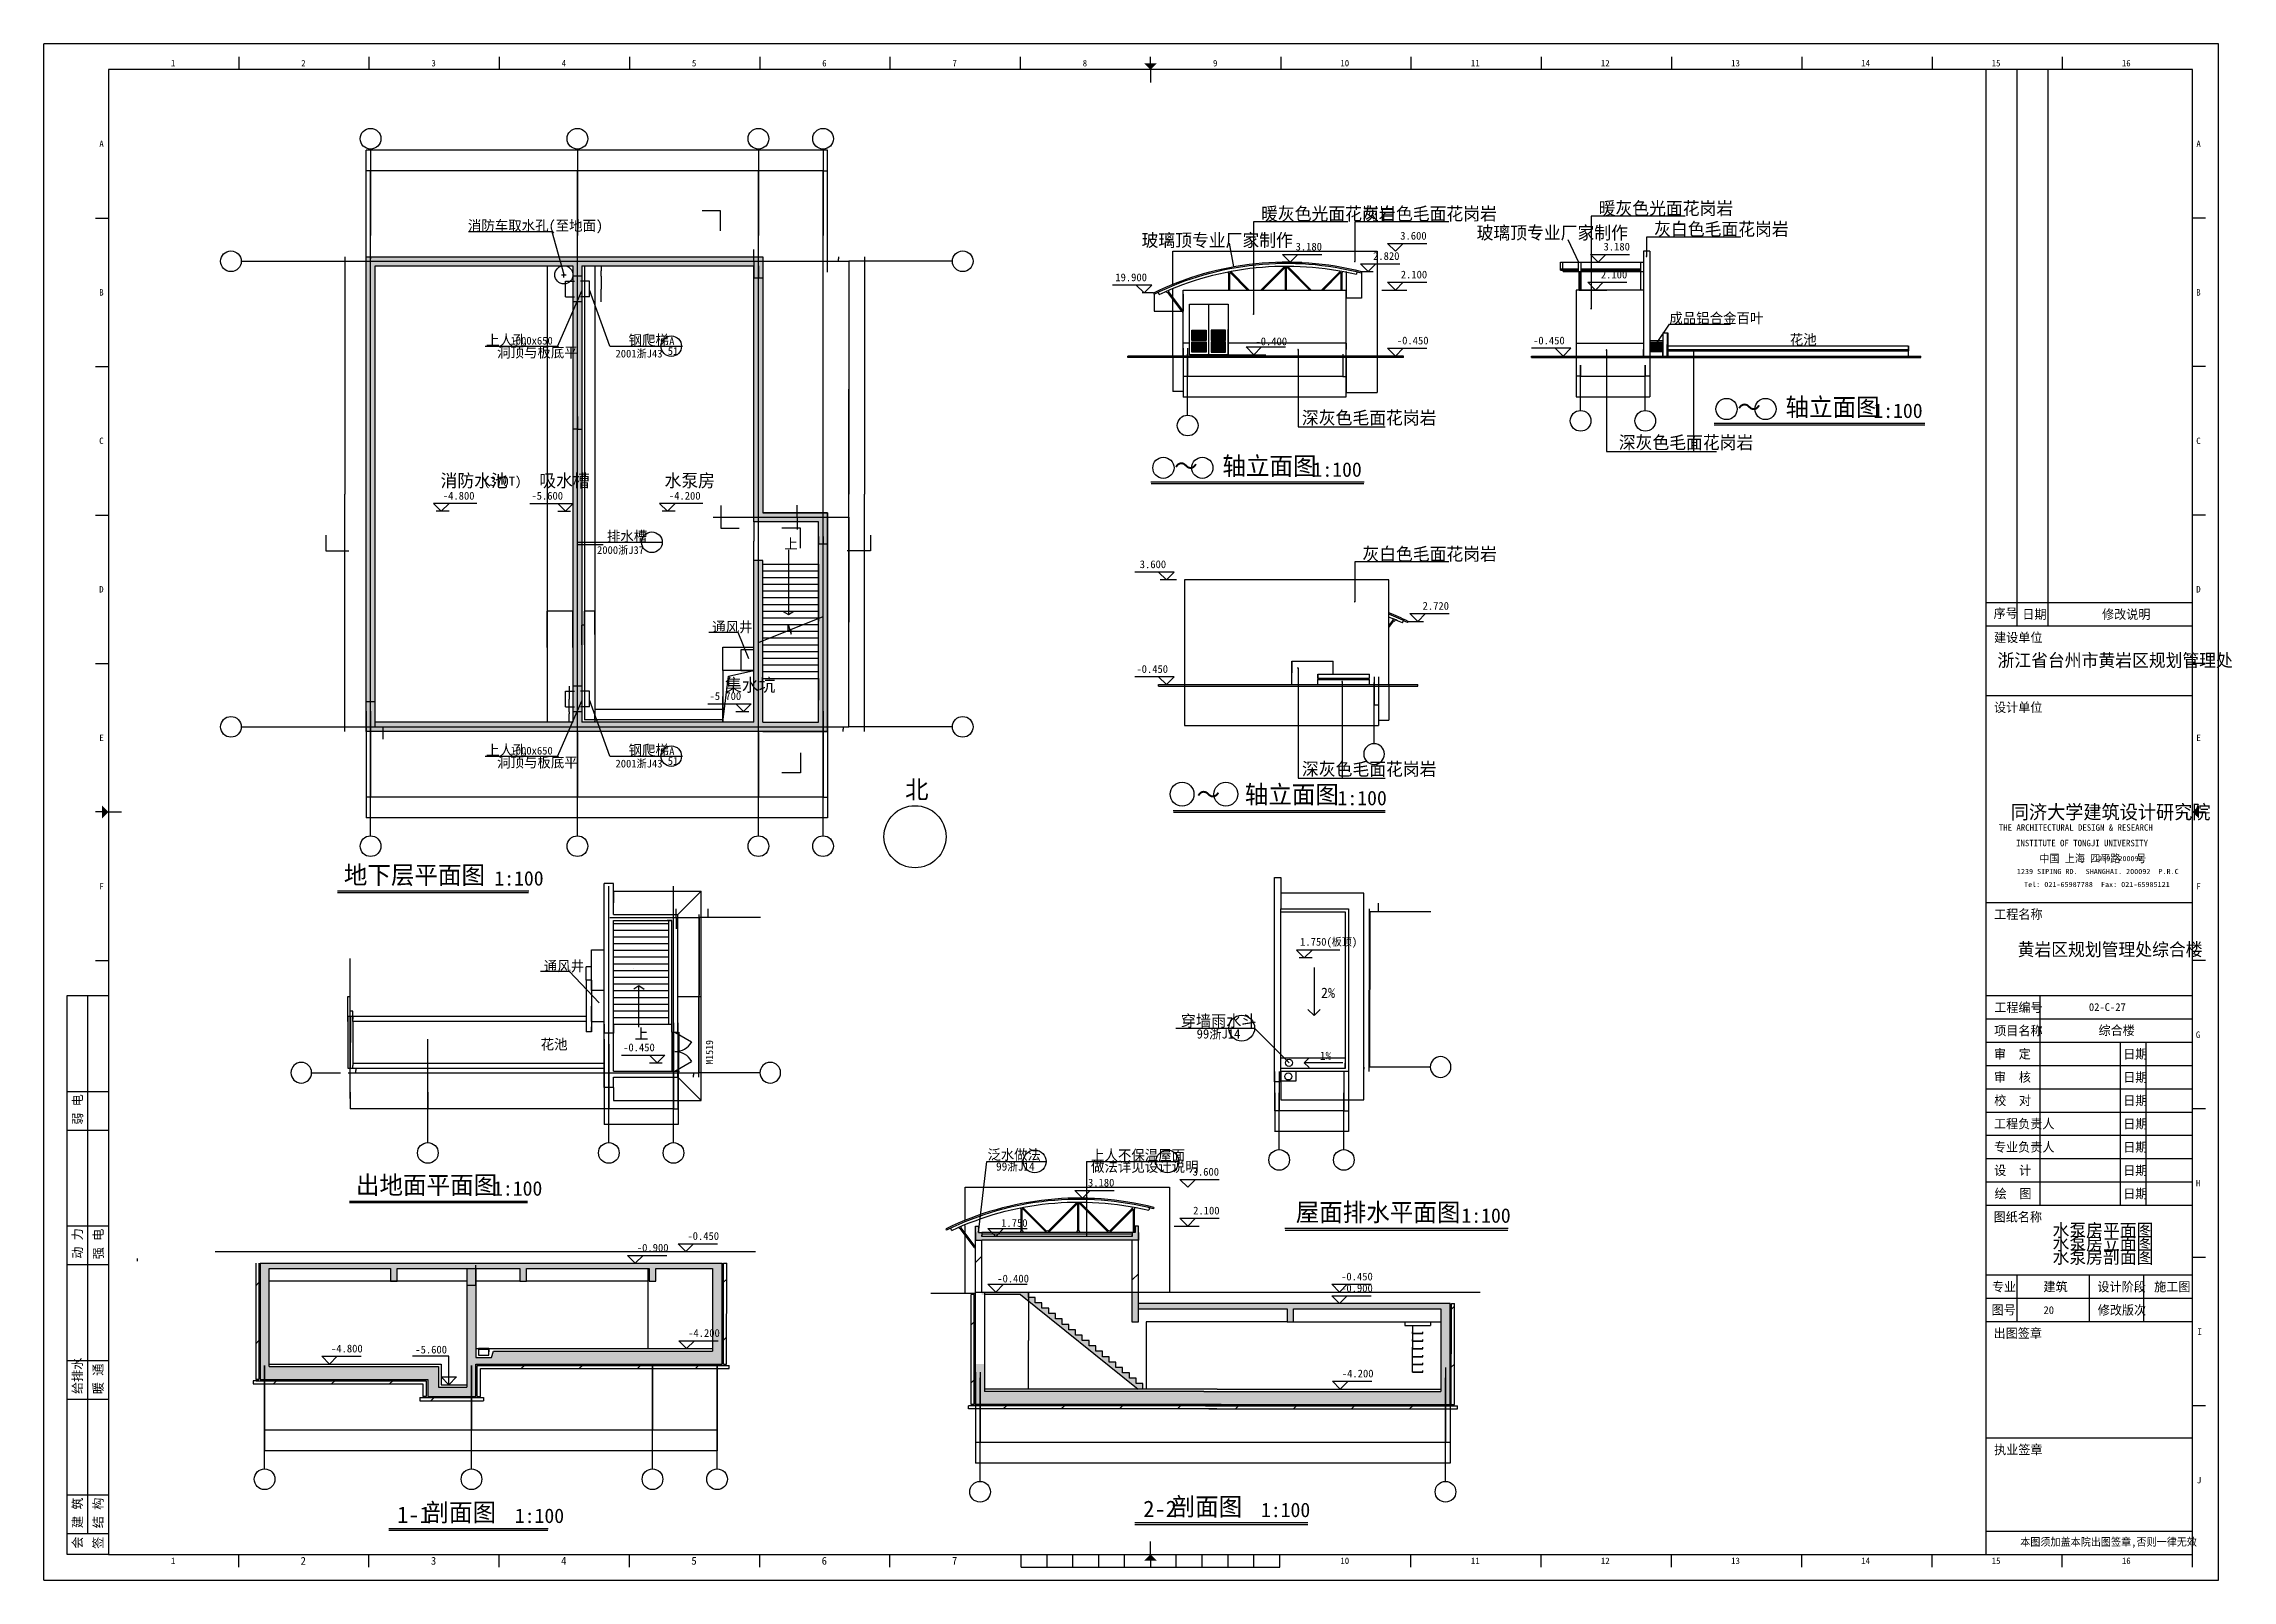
# Model space of a CAD drawing. Header units: metres. Extents: x 0 to 433927, y 0 to 133848.
# Drawn here: x 349292 to 433927, y 74448 to 133848 of the extents above; entities outside this region: 1.
import ezdxf

# ---------------------------------------------------------------- set-up
doc = ezdxf.new("R2010")
doc.units = ezdxf.units.M
for name, color, linetype in [('AXIS', 3, 'Continuous'), ('DOTE', 1, 'Continuous'), ('PUB_DIM', 3, 'Continuous'), ('PUB_TEXT', 7, 'Continuous'), ('TK', 9, 'Continuous'), ('WALL', 40, 'Continuous'), ('WINDOW', 2, 'Continuous'), ('剪力墙', 252, 'Continuous'), ('涂黑', 252, 'Continuous'), ('装饰外墙', 254, 'Continuous'), ('说明', 60, 'Continuous')]:
    doc.layers.add(name, color=color, linetype=linetype)
doc.dimstyles.get("Standard").update_dxf_attribs({"dimtxt": 2.5, "dimasz": 2.5, "dimexe": 1.25, "dimexo": 0.625, "dimtad": 1, "dimcen": 2.5, "dimazin": 3, "dimtfac": 1, "dimtmove": 0, "dimatfit": 3})

msp = doc.modelspace()

# ---------------------------------------------------------------- texts
at = {"layer": 'PUB_DIM'}
for s, height, p in [('3.180', 300, (397704.54, 125856.43)), ('3.600', 300, (401751.58, 126276.58)), ('3.180', 300, (409612.95, 125856.43)), ('2.820', 300, (400700.6, 125491.85)), ('19.900', 300, (390731.98, 124668.33)), ('2.100', 300, (401771.58, 124776.58)), ('2.100', 300, (409510.01, 124776.58)), ('-0.400', 300, (396150.86, 122193.73)), ('-0.450', 300, (401621.58, 122226.58)), ('-0.450', 300, (406888.24, 122226.58)), ('-4.800', 300, (364725.41, 116223.9)), ('-5.600', 300, (368149.31, 116223.9)), ('-4.200', 300, (373468.23, 116223.9)), ('3.600', 300, (391676.71, 113575.66)), ('2.720', 300, (402616.31, 111967.41)), ('-0.450', 300, (391546.71, 109525.66)), ('-5.700', 300, (375038.6, 108480.09)), ('2%', 400, (398684.55, 96957.74)), ('穿墙雨水斗', 450, (393264.94, 95851.06)), ('99浙J14', 360, (393875.93, 95390.84)), ('-0.450', 300, (371697.43, 94897.25)), ('1%', 320, (398645.41, 94562.8)), ('泛水做法', 396, (385791.91, 90702.79)), ('99浙J14', 316.8, (386121.41, 90283.05)), ('3.180', 300, (389675.47, 89669.39)), ('3.600', 300, (393722.51, 90089.54)), ('2.100', 300, (393742.51, 88589.54)), ('1.750', 300, (386317.27, 88110.42)), ('-0.900', 300, (372228.96, 87154.82)), ('-0.450', 300, (374183.57, 87604.82)), ('-0.450', 300, (399464.54, 86039.54)), ('-0.400', 300, (386167.27, 85960.42)), ('-0.900', 300, (399464.54, 85589.54)), ('-4.200', 300, (374212.47, 83854.82)), ('-4.800', 300, (360401.4, 83254.82)), ('-5.600', 300, (363662.02, 83214.67)), ('-4.200', 300, (399493.44, 82289.54))]:
    msp.add_text(s, height=height, dxfattribs=at).set_placement(p)
at = {"layer": 'PUB_TEXT'}
for s, height, p in [('暖灰色光面花岗岩', 500, (409426.88, 127238.09)), ('消防车取水孔(至地面)', 400, (365695.92, 126619.8)), ('暖灰色光面花岗岩', 500, (396370.92, 127029.25)), ('灰白色毛面花岗岩', 500, (400287.46, 127029.25)), ('灰白色毛面花岗岩', 500, (411572.76, 126436.03)), ('玻璃顶专业厂家制作', 500, (391748.12, 126003.31)), ('玻璃顶专业厂家制作', 500, (404704.84, 126292.27)), ('成品铝合金百叶', 400, (412155.69, 123041.06)), ('上人孔', 400, (366397.85, 122191.82)), ('洞顶与板底平', 400, (366821.78, 121719.73)), ('1000x650', 300, (367342.96, 122220.05)), ('2001浙J43', 300, (371402.14, 121719.73)), ('钢爬梯', 400, (371907.68, 122191.82)), ('51', 300, (373424.27, 121820.74)), ('A', 300, (373479.42, 122197.22)), ('花池', 400, (416816.53, 122211.03)), ('～  轴立面图', 700, (414788.53, 119450.15)), ('深灰色毛面花岗岩', 500, (397951.36, 119138.29)), ('1:100', 560, (420048.43, 119381.09)), ('深灰色毛面花岗岩', 500, (410203.81, 118183.68)), ('～  轴立面图', 700, (393009.51, 117176.8)), ('1:100', 560, (398359.48, 117107.74)), ('消防水池', 500, (364637.73, 116710.53)), ('(370T)', 360, (366296.7, 116758.45)), ('吸水槽', 500, (368454.27, 116710.53)), ('水泵房', 500, (373299.02, 116710.53)), ('2000浙J37', 300, (370686.98, 114124.75)), ('排水槽', 400, (371070.36, 114610.12)), ('上', 400, (377932.08, 114321.8)), ('灰白色毛面花岗岩', 500, (400287.46, 113874.5)), ('通风井', 400, (375142.16, 111100.65)), ('集水坑', 500, (375639.2, 108805.86)), ('上人孔', 400, (366397.85, 106341.82)), ('1000x650', 300, (367342.96, 106370.05)), ('钢爬梯', 400, (371907.68, 106341.82)), ('A', 300, (373479.42, 106347.22)), ('洞顶与板底平', 400, (366821.78, 105869.73)), ('2001浙J43', 300, (371402.14, 105869.73)), ('51', 300, (373424.27, 105970.74)), ('深灰色毛面花岗岩', 500, (397951.36, 105560.39)), ('北', 700, (382599.08, 104663.33)), ('～  轴立面图', 700, (393873.82, 104475.88)), ('1:100', 560, (399326.72, 104406.82)), ('地下层平面图', 700, (360897.62, 101362.64)), ('1:100', 560, (366717.56, 101303.27)), ('1.750(板顶)', 300, (397878.75, 98980.58)), ('通风井', 400, (368630.5, 97989.23)), ('上', 400, (372146.44, 95368.85)), ('花池', 400, (368508.39, 94966.48)), ('做法详见设计说明', 400, (389792.71, 90236.13)), ('上人不保温屋面', 400, (389792.71, 90682.31)), ('出地面平面图', 700, (361366.05, 89374.12)), ('1:100', 560, (366667.79, 89314.75)), (' 屋面排水平面图', 700, (397232.23, 88326.41)), ('1:100', 560, (404117.53, 88267.04)), ('1-1', 640, (362954.67, 76660.04)), ('剖面图', 700, (364053.39, 76719.41)), ('1:100', 560, (367509.98, 76660.04)), ('2-2', 640, (391810.4, 76886.76)), ('剖面图', 700, (392909.13, 76946.13)), ('1:100', 560, (396365.72, 76886.76))]:
    msp.add_text(s, height=height, dxfattribs=at).set_placement(p)
msp.add_text('M1519', height=280, rotation=90, dxfattribs=at).set_placement((375176.25, 94379.67))
at = {"layer": 'TK'}
for s, height, p in [('1', 250, (354209.37, 132972.74)), ('2', 250, (359246.87, 132972.74)), ('3', 250, (364284.37, 132972.74)), ('4', 250, (369321.87, 132972.74)), ('5', 250, (374359.37, 132972.74)), ('6', 250, (379396.87, 132972.74)), ('7', 250, (384434.37, 132972.74)), ('8', 250, (389471.87, 132972.74)), ('9', 250, (394509.37, 132972.74)), ('10', 250, (399435.56, 132972.74)), ('11', 250, (404483.18, 132972.74)), ('12', 250, (409510.56, 132972.74)), ('13', 250, (414548.06, 132972.74)), ('14', 250, (419580.5, 132972.74)), ('15', 250, (424623.06, 132972.74)), ('16', 250, (429660.56, 132972.74)), ('A', 250, (351440.62, 129852.74)), ('A', 250, (432540.62, 129852.74)), ('B', 250, (351435.56, 124112.74)), ('B', 250, (432535.56, 124112.74)), ('C', 250, (351435.56, 118372.74)), ('C', 250, (432535.56, 118372.74)), ('D', 250, (351435.56, 112632.74)), ('D', 250, (432535.56, 112632.74)), ('日期', 360, (425812.12, 111612.11)), ('修改说明', 360, (428891.5, 111612.11)), ('建设单位', 360, (424716.18, 110714.92)), ('浙江省台州市黄岩区规划管理处', 500, (424849.92, 109762.85)), ('设计单位', 360, (424713.37, 108014.92)), ('E', 250, (351440.62, 106892.74)), ('E', 250, (432540.62, 106892.74)), ('同济大学建筑设计研究院', 540, (425362.75, 103877.74)), ('THE ARCHITECTURAL DESIGN & RESEARCH', 250, (424901.33, 103422.74)), ('INSTITUTE OF TONGJI UNIVERSITY', 250, (425568, 102822.74)), ('中国 上海 四平路   号    ', 300, (426465.25, 102200.08)), ('1239  200092 ', 200, (428588.09, 102247.74)), ('1239 SIPING RD.  SHANGHAI. 200092  P.R.C', 200, (425598.95, 101747.74)), ('F', 250, (351440.62, 101152.74)), ('Tel: 021-65987788  Fax: 021-65985121', 200, (425877.52, 101247.74)), ('F', 250, (432540.62, 101152.74)), ('工程名称', 360, (424719, 100014.92)), ('黄岩区规划管理处综合楼', 500, (425628.13, 98583.69)), ('工程编号', 360, (424724.62, 96414.92)), ('02-C-27', 300, (428383.37, 96455.68)), ('项目名称', 360, (424721.81, 95514.92)), ('综合楼', 360, (428755.95, 95527.25)), ('G', 250, (432520.38, 95412.74)), ('审  定', 360, (424710.56, 94614.92)), ('日期', 360, (429712.12, 94612.11)), ('审  核', 360, (424716.18, 93717.74)), ('日期', 360, (429712.12, 93712.11)), ('校  对', 360, (424721.81, 92814.92)), ('日期', 360, (429712.12, 92812.11)), ('工程负责人', 360, (424712.81, 91914.92)), ('日期', 360, (429712.12, 91912.11)), ('专业负责人', 360, (424712.81, 91014.92)), ('日期', 360, (429712.12, 91012.11)), ('设  计', 360, (424721.81, 90112.11)), ('日期', 360, (429712.12, 90112.11)), ('H', 250, (432520.38, 89672.74)), ('绘  图', 360, (424735.87, 89214.92)), ('日期', 360, (429712.12, 89212.11)), ('图纸名称', 360, (424699.31, 88314.92)), ('水泵房平面图', 500, (426979.94, 87725.82)), ('水泵房立面图 ', 500, (426979.94, 87217.01)), ('水泵房剖面图', 500, (426979.94, 86692.59)), ('专业', 360, (424634.62, 85614.92)), ('建筑', 360, (426626.18, 85614.92)), ('设计阶段', 360, (428713.37, 85612.11)), ('施工图', 360, (430907.43, 85617.74)), ('图号', 360, (424620.56, 84720.55)), ('20', 300, (426627.86, 84739.38)), ('修改版次', 360, (428724.62, 84712.11)), ('出图签章', 360, (424699.31, 83817.74)), ('I', 250, (432581.09, 83932.74)), ('执业签章', 360, (424719, 79317.74)), ('J', 250, (432560.86, 78192.74)), ('2', 300, (359226.63, 75047.74)), ('3', 300, (364264.13, 75047.74)), ('4', 300, (369301.63, 75047.74)), ('5', 300, (374339.13, 75047.74)), ('6', 300, (379376.63, 75047.74)), ('7', 300, (384414.13, 75047.74)), ('本图须加盖本院出图签章,否则一律无效', 300, (425728.08, 75778.65)), ('1', 250, (354209.37, 75072.74)), ('10', 250, (399435.56, 75072.74)), ('11', 250, (404483.18, 75072.74)), ('12', 250, (409510.56, 75072.74)), ('13', 250, (414548.06, 75072.74)), ('14', 250, (419580.5, 75072.74)), ('15', 250, (424623.06, 75072.74)), ('16', 250, (429660.56, 75072.74))]:
    msp.add_text(s, height=height, dxfattribs=at).set_placement(p)
for s, rotation, p in [('序号', 1.2, (424699.56, 111642.56)), ('弱 电', 90, (350777.43, 92054.92)), ('强 电', 90, (351580.25, 86857.74)), ('动 力', 90, (350774.62, 86877.42)), ('给排水', 90, (350774.62, 81649.3)), ('暖 通', 90, (351571.81, 81640.86)), ('建 筑', 90, (350774.62, 76463.36)), ('结 构', 90, (351574.62, 76457.74)), ('会', 90, (350774.62, 75667.74)), ('签', 90, (351574.62, 75662.11))]:
    msp.add_text(s, height=360, rotation=rotation, dxfattribs=at).set_placement(p)

# ---------------------------------------------------------------- blocks, each defined once
blk = doc.blocks.new('_AXISO')
blk.add_circle((0, 0), 0.5)
blk = doc.blocks.new('_INDEX')
blk.add_line((-0.5, 0), (0.5, 0))
blk.add_circle((0, 0), 0.5)
blk = doc.blocks.new('_SECTION')
blk.add_lwpolyline([(2, 0), (0, 0), (0, 3)])
blk = doc.blocks.new('_DBLK1')
for p, q in [((-0.5, 0), (-0.25, -0.43)), ((0.5, 0), (0.25, -0.43))]:
    blk.add_line(p, q)
for centre, start, end in [((-0.5, 0), 300, 0), ((0.5, 0), 180, 240)]:
    blk.add_arc(centre, 0.5, start, end)
blk = doc.blocks.new('_NORTH')
blk.add_circle((0, 0), 1200)
blk = doc.blocks.new('*D1')
for p, q in [((378178.24, 128940.05), (376929.99, 128940.05)), ((376930.24, 126440.05), (376930.24, 128940.05)), ((379430.49, 128940.05), (378182.24, 128940.05)), ((379430.24, 126440.05), (379430.24, 128940.05))]:
    blk.add_line(p, q)
at = {"layer": 'Defpoints'}
for p in [(379430.24, 128940.05), (376930.24, 126440.05), (379430.24, 126440.05)]:
    blk.add_point(p, dxfattribs=at)
at = {"layer": 'AXIS', "insert": (378180.24, 128940.05), "char_height": 1, "attachment_point": 5}
blk.add_mtext('2500', dxfattribs=at)
blk = doc.blocks.new('*D2')
for p, q in [((373428.24, 128940.05), (369929.99, 128940.05)), ((369930.24, 126440.05), (369930.24, 128940.05)), ((376930.49, 128940.05), (373432.24, 128940.05)), ((376930.24, 126440.05), (376930.24, 128940.05))]:
    blk.add_line(p, q)
at = {"layer": 'Defpoints'}
for p in [(376930.24, 128940.05), (369930.24, 126440.05), (376930.24, 126440.05)]:
    blk.add_point(p, dxfattribs=at)
at = {"layer": 'AXIS', "insert": (373430.24, 128940.05), "char_height": 1, "attachment_point": 5}
blk.add_mtext('7000', dxfattribs=at)
blk = doc.blocks.new('*D3')
for p, q in [((365928.24, 128940.05), (361929.99, 128940.05)), ((361930.24, 126440.05), (361930.24, 128940.05)), ((369930.49, 128940.05), (365932.24, 128940.05)), ((369930.24, 126440.05), (369930.24, 128940.05))]:
    blk.add_line(p, q)
at = {"layer": 'Defpoints'}
for p in [(369930.24, 128940.05), (361930.24, 126440.05), (369930.24, 126440.05)]:
    blk.add_point(p, dxfattribs=at)
at = {"layer": 'AXIS', "insert": (365930.24, 128940.05), "char_height": 1, "attachment_point": 5}
blk.add_mtext('8000', dxfattribs=at)
blk = doc.blocks.new('*D4')
for p, q in [((380430.24, 125440.05), (380430.24, 116440.05)), ((380429.99, 116440.05), (380429.74, 116440.05)), ((380430.24, 107440.05), (380430.24, 116440.05)), ((380430.24, 116440.05), (380430.24, 116440.05)), ((380430.49, 116440.05), (380430.74, 116440.05))]:
    blk.add_line(p, q)
at = {"layer": 'Defpoints'}
for p in [(380430.24, 125440.05), (380430.24, 116440.05), (380430.24, 107440.05)]:
    blk.add_point(p, dxfattribs=at)
at = {"layer": 'AXIS', "insert": (380430.24, 116441.175), "char_height": 1, "attachment_point": 5}
blk.add_mtext('0', dxfattribs=at)
blk = doc.blocks.new('*D5')
for p, q in [((376930.24, 107226.52), (376930.24, 104726.52)), ((379430.24, 107226.52), (379430.24, 104726.52)), ((378178.24, 104726.52), (376929.99, 104726.52)), ((379430.49, 104726.52), (378182.24, 104726.52))]:
    blk.add_line(p, q)
at = {"layer": 'Defpoints'}
for p in [(376930.24, 107226.52), (379430.24, 107226.52), (379430.24, 104726.52)]:
    blk.add_point(p, dxfattribs=at)
at = {"layer": 'AXIS', "insert": (378180.24, 104726.52), "char_height": 1, "attachment_point": 5}
blk.add_mtext('2500', dxfattribs=at)
blk = doc.blocks.new('*D6')
for p, q in [((369930.24, 107226.52), (369930.24, 104726.52)), ((376930.24, 107226.52), (376930.24, 104726.52)), ((373428.24, 104726.52), (369929.99, 104726.52)), ((376930.49, 104726.52), (373432.24, 104726.52))]:
    blk.add_line(p, q)
at = {"layer": 'Defpoints'}
for p in [(369930.24, 107226.52), (376930.24, 107226.52), (376930.24, 104726.52)]:
    blk.add_point(p, dxfattribs=at)
at = {"layer": 'AXIS', "insert": (373430.24, 104726.52), "char_height": 1, "attachment_point": 5}
blk.add_mtext('7000', dxfattribs=at)
blk = doc.blocks.new('*D7')
for p, q in [((361930.24, 107226.52), (361930.24, 104726.52)), ((369930.24, 107226.52), (369930.24, 104726.52)), ((365928.24, 104726.52), (361929.99, 104726.52)), ((369930.49, 104726.52), (365932.24, 104726.52))]:
    blk.add_line(p, q)
at = {"layer": 'Defpoints'}
for p in [(361930.24, 107226.52), (369930.24, 107226.52), (369930.24, 104726.52)]:
    blk.add_point(p, dxfattribs=at)
at = {"layer": 'AXIS', "insert": (365930.24, 104726.52), "char_height": 1, "attachment_point": 5}
blk.add_mtext('8000', dxfattribs=at)
blk = doc.blocks.new('*D8')
for p, q in [((361756.24, 107226.52), (361756.24, 103926.52)), ((379606.24, 107226.52), (379606.24, 103926.52)), ((370678.74, 103926.52), (361755.99, 103926.52)), ((379606.49, 103926.52), (370683.74, 103926.52))]:
    blk.add_line(p, q)
at = {"layer": 'Defpoints'}
for p in [(361756.24, 107226.52), (379606.24, 107226.52), (379606.24, 103926.52)]:
    blk.add_point(p, dxfattribs=at)
at = {"layer": 'AXIS', "insert": (370681.24, 103926.52), "char_height": 1, "attachment_point": 5}
blk.add_mtext('17850', dxfattribs=at)
blk = doc.blocks.new('*D9')
for p, q in [((360930.24, 125440.05), (360930.24, 116440.05)), ((360929.99, 116440.05), (360929.74, 116440.05)), ((360930.24, 107440.05), (360930.24, 116440.05)), ((360930.24, 116440.05), (360930.24, 116440.05)), ((360930.49, 116440.05), (360930.74, 116440.05))]:
    blk.add_line(p, q)
at = {"layer": 'Defpoints'}
for p in [(360930.24, 125440.05), (360930.24, 116440.05), (360930.24, 107440.05)]:
    blk.add_point(p, dxfattribs=at)
at = {"layer": 'AXIS', "insert": (360930.24, 116441.175), "char_height": 1, "attachment_point": 5}
blk.add_mtext('0', dxfattribs=at)
blk = doc.blocks.new('*D10')
for p, q in [((360930.24, 125615.05), (360930.24, 116440.05)), ((360929.99, 116440.05), (360929.74, 116440.05)), ((360930.24, 107265.05), (360930.24, 116440.05)), ((360930.24, 116440.05), (360930.24, 116440.05)), ((360930.49, 116440.05), (360930.74, 116440.05))]:
    blk.add_line(p, q)
at = {"layer": 'Defpoints'}
for p in [(360930.24, 125615.05), (360930.24, 116440.05), (360930.24, 107265.05)]:
    blk.add_point(p, dxfattribs=at)
at = {"layer": 'AXIS', "insert": (360930.24, 116441.175), "char_height": 1, "attachment_point": 5}
blk.add_mtext('0', dxfattribs=at)
blk = doc.blocks.new('*D11')
for p, q in [((369253.24, 111907.18), (368754.99, 111907.18)), ((368755.24, 110507.41), (368755.24, 111907.18)), ((369755.49, 111907.18), (369257.24, 111907.18)), ((369755.24, 110507.41), (369755.24, 111907.18))]:
    blk.add_line(p, q)
at = {"layer": 'Defpoints'}
for p in [(369755.24, 111907.18), (368755.24, 110507.41), (369755.24, 110507.41)]:
    blk.add_point(p, dxfattribs=at)
at = {"layer": 'PUB_DIM', "insert": (369255.24, 111907.18), "char_height": 1, "attachment_point": 5}
blk.add_mtext('1000', dxfattribs=at)
blk = doc.blocks.new('*D12')
for p, q in [((370153.74, 111366.24), (370104.99, 111366.24)), ((370105.24, 110607.41), (370105.24, 111366.24)), ((370205.49, 111366.24), (370156.74, 111366.24)), ((370205.24, 110607.41), (370205.24, 111366.24))]:
    blk.add_line(p, q)
at = {"layer": 'Defpoints'}
for p in [(370205.24, 111366.24), (370105.24, 110607.41), (370205.24, 110607.41)]:
    blk.add_point(p, dxfattribs=at)
at = {"layer": 'PUB_DIM', "insert": (370155.24, 111366.24), "char_height": 1, "attachment_point": 5}
blk.add_mtext('100', dxfattribs=at)
blk = doc.blocks.new('*D13')
for p, q in [((370403.74, 111907.18), (370204.99, 111907.18)), ((370205.24, 111007.41), (370205.24, 111907.18)), ((370605.49, 111907.18), (370406.74, 111907.18)), ((370605.24, 111007.41), (370605.24, 111907.18))]:
    blk.add_line(p, q)
at = {"layer": 'Defpoints'}
for p in [(370605.24, 111907.18), (370205.24, 111007.41), (370605.24, 111007.41)]:
    blk.add_point(p, dxfattribs=at)
at = {"layer": 'PUB_DIM', "insert": (370405.24, 111907.18), "char_height": 1, "attachment_point": 5}
blk.add_mtext('400', dxfattribs=at)
blk = doc.blocks.new('*D14')
for p, q in [((375555.24, 109615.05), (375555.24, 108615.05)), ((375554.99, 108615.05), (375554.74, 108615.05)), ((375555.24, 107615.05), (375555.24, 108615.05)), ((375555.24, 108615.05), (375555.24, 108615.05)), ((375555.49, 108615.05), (375555.74, 108615.05))]:
    blk.add_line(p, q)
at = {"layer": 'Defpoints'}
for p in [(375555.24, 109615.05), (375555.24, 108615.05), (375555.24, 107615.05)]:
    blk.add_point(p, dxfattribs=at)
at = {"layer": 'PUB_DIM', "insert": (375555.24, 108616.175), "char_height": 1, "attachment_point": 5}
blk.add_mtext('0', dxfattribs=at)
blk = doc.blocks.new('*D15')
for p, q in [((375555.24, 109615.05), (375555.24, 110517.03)), ((375555.49, 110517.03), (376153.24, 110517.03)), ((376157.24, 110517.03), (376754.99, 110517.03)), ((376755.24, 109615.05), (376755.24, 110517.03))]:
    blk.add_line(p, q)
at = {"layer": 'Defpoints'}
for p in [(375555.24, 110517.03), (375555.24, 109615.05), (376755.24, 109615.05)]:
    blk.add_point(p, dxfattribs=at)
at = {"layer": 'PUB_DIM', "insert": (376155.24, 110517.03), "char_height": 1, "attachment_point": 5}
blk.add_mtext('1200', dxfattribs=at)
blk = doc.blocks.new('*D16')
for p, q in [((370604.99, 107915.05), (370604.74, 107915.05)), ((370605.24, 108115.05), (370605.24, 107915.05)), ((370605.24, 107715.05), (370605.24, 107915.05)), ((370605.24, 107915.05), (370605.24, 107915.05)), ((370605.49, 107915.05), (370605.74, 107915.05))]:
    blk.add_line(p, q)
at = {"layer": 'Defpoints'}
for p in [(370605.24, 108115.05), (370605.24, 107915.05), (370605.24, 107715.05)]:
    blk.add_point(p, dxfattribs=at)
at = {"layer": 'PUB_DIM', "insert": (370605.24, 107916.175), "char_height": 1, "attachment_point": 5}
blk.add_mtext('0', dxfattribs=at)
blk = doc.blocks.new('*D17')
for p, q in [((370604.99, 107665.05), (370604.74, 107665.05)), ((370605.24, 107715.05), (370605.24, 107665.05)), ((370605.24, 107615.05), (370605.24, 107665.05)), ((370605.24, 107665.05), (370605.24, 107665.05)), ((370605.49, 107665.05), (370605.74, 107665.05))]:
    blk.add_line(p, q)
at = {"layer": 'Defpoints'}
for p in [(370605.24, 107715.05), (370605.24, 107665.05), (370605.24, 107615.05)]:
    blk.add_point(p, dxfattribs=at)
at = {"layer": 'PUB_DIM', "insert": (370605.24, 107666.175), "char_height": 1, "attachment_point": 5}
blk.add_mtext('0', dxfattribs=at)
blk = doc.blocks.new('*D18')
for p, q in [((369614.85, 107944.07), (369614.6, 107944.07)), ((369615.1, 108015.05), (369615.1, 107944.07)), ((369615.1, 107615.05), (369615.1, 107944.07)), ((369615.1, 107944.07), (369615.1, 107944.07)), ((369615.35, 107944.07), (369615.6, 107944.07))]:
    blk.add_line(p, q)
at = {"layer": 'Defpoints'}
for p in [(369615.1, 108015.05), (369615.1, 107944.07), (369615.1, 107615.05)]:
    blk.add_point(p, dxfattribs=at)
at = {"layer": 'PUB_DIM', "insert": (369615.1, 107945.195), "char_height": 1, "attachment_point": 5}
blk.add_mtext('0', dxfattribs=at)
blk = doc.blocks.new('*D19')
for p, q in [((369614.85, 108515.05), (369614.6, 108515.05)), ((369615.1, 109015.05), (369615.1, 108515.05)), ((369615.1, 108015.05), (369615.1, 108515.05)), ((369615.1, 108515.05), (369615.1, 108515.05)), ((369615.35, 108515.05), (369615.6, 108515.05))]:
    blk.add_line(p, q)
at = {"layer": 'Defpoints'}
for p in [(369615.1, 109015.05), (369615.1, 108515.05), (369615.1, 108015.05)]:
    blk.add_point(p, dxfattribs=at)
at = {"layer": 'PUB_DIM', "insert": (369615.1, 108516.175), "char_height": 1, "attachment_point": 5}
blk.add_mtext('0', dxfattribs=at)
blk = doc.blocks.new('*D20')
for p, q in [((370854.69, 125265.05), (370854.69, 125065.05)), ((370854.44, 125065.05), (370854.19, 125065.05)), ((370854.69, 124865.05), (370854.69, 125065.05)), ((370854.69, 125065.05), (370854.69, 125065.05)), ((370854.94, 125065.05), (370855.19, 125065.05))]:
    blk.add_line(p, q)
at = {"layer": 'Defpoints'}
for p in [(370854.69, 125265.05), (370854.69, 125065.05), (370854.69, 124865.05)]:
    blk.add_point(p, dxfattribs=at)
at = {"layer": 'PUB_DIM', "insert": (370854.69, 125066.175), "char_height": 1, "attachment_point": 5}
blk.add_mtext('0', dxfattribs=at)
blk = doc.blocks.new('*D21')
for p, q in [((370854.69, 124865.05), (370854.69, 124365.05)), ((370854.44, 124365.05), (370854.19, 124365.05)), ((370854.69, 123865.05), (370854.69, 124365.05)), ((370854.69, 124365.05), (370854.69, 124365.05)), ((370854.94, 124365.05), (370855.19, 124365.05))]:
    blk.add_line(p, q)
at = {"layer": 'Defpoints'}
for p in [(370854.69, 124865.05), (370854.69, 124365.05), (370854.69, 123865.05)]:
    blk.add_point(p, dxfattribs=at)
at = {"layer": 'PUB_DIM', "insert": (370854.69, 124366.175), "char_height": 1, "attachment_point": 5}
blk.add_mtext('0', dxfattribs=at)
blk = doc.blocks.new('*D22')
for p, q in [((372832.52, 82751.97), (372832.52, 80251.97)), ((375332.52, 82751.97), (375332.52, 80251.97)), ((374080.52, 80251.97), (372832.27, 80251.97)), ((375332.77, 80251.97), (374084.52, 80251.97))]:
    blk.add_line(p, q)
at = {"layer": 'Defpoints'}
for p in [(372832.52, 82751.97), (375332.52, 82751.97), (375332.52, 80251.97)]:
    blk.add_point(p, dxfattribs=at)
at = {"layer": 'AXIS', "insert": (374082.52, 80251.97), "char_height": 1, "attachment_point": 5}
blk.add_mtext('2500', dxfattribs=at)
blk = doc.blocks.new('*D23')
for p, q in [((365832.52, 82751.97), (365832.52, 80251.97)), ((372832.52, 82751.97), (372832.52, 80251.97)), ((369330.52, 80251.97), (365832.27, 80251.97)), ((372832.77, 80251.97), (369334.52, 80251.97))]:
    blk.add_line(p, q)
at = {"layer": 'Defpoints'}
for p in [(365832.52, 82751.97), (372832.52, 82751.97), (372832.52, 80251.97)]:
    blk.add_point(p, dxfattribs=at)
at = {"layer": 'AXIS', "insert": (369332.52, 80251.97), "char_height": 1, "attachment_point": 5}
blk.add_mtext('7000', dxfattribs=at)
blk = doc.blocks.new('*D24')
for p, q in [((357832.52, 82751.97), (357832.52, 80251.97)), ((365832.52, 82751.97), (365832.52, 80251.97)), ((361830.52, 80251.97), (357832.27, 80251.97)), ((365832.77, 80251.97), (361834.52, 80251.97))]:
    blk.add_line(p, q)
at = {"layer": 'Defpoints'}
for p in [(357832.52, 82751.97), (365832.52, 82751.97), (365832.52, 80251.97)]:
    blk.add_point(p, dxfattribs=at)
at = {"layer": 'AXIS', "insert": (361832.52, 80251.97), "char_height": 1, "attachment_point": 5}
blk.add_mtext('8000', dxfattribs=at)
blk = doc.blocks.new('*D25')
for p, q in [((357832.52, 82751.97), (357832.52, 79451.97)), ((375332.52, 82751.97), (375332.52, 79451.97)), ((366580.02, 79451.97), (357832.27, 79451.97)), ((375332.77, 79451.97), (366585.02, 79451.97))]:
    blk.add_line(p, q)
at = {"layer": 'Defpoints'}
for p in [(357832.52, 82751.97), (375332.52, 82751.97), (375332.52, 79451.97)]:
    blk.add_point(p, dxfattribs=at)
at = {"layer": 'AXIS', "insert": (366582.52, 79451.97), "char_height": 1, "attachment_point": 5}
blk.add_mtext('17500', dxfattribs=at)
blk = doc.blocks.new('*D26')
for p, q in [((361755.24, 108051.52), (361755.24, 104726.52)), ((361930.24, 108051.52), (361930.24, 104726.52)), ((361841.24, 104726.52), (361754.99, 104726.52)), ((361930.49, 104726.52), (361844.24, 104726.52))]:
    blk.add_line(p, q)
at = {"layer": 'Defpoints'}
for p in [(361755.24, 108051.52), (361930.24, 108051.52), (361930.24, 104726.52)]:
    blk.add_point(p, dxfattribs=at)
at = {"layer": 'PUB_DIM', "insert": (361842.74, 104726.52), "char_height": 1, "attachment_point": 5}
blk.add_mtext('175', dxfattribs=at)
blk = doc.blocks.new('*D27')
for p, q in [((361929.99, 125527.55), (361929.74, 125527.55)), ((361930.24, 125615.05), (361930.24, 125527.55)), ((361930.24, 125440.05), (361930.24, 125527.55)), ((361930.24, 125527.55), (361930.24, 125527.55)), ((361930.49, 125527.55), (361930.74, 125527.55))]:
    blk.add_line(p, q)
at = {"layer": 'Defpoints'}
for p in [(361930.24, 125615.05), (361930.24, 125527.55), (361930.24, 125440.05)]:
    blk.add_point(p, dxfattribs=at)
at = {"layer": 'PUB_DIM', "insert": (361930.24, 125528.675), "char_height": 1, "attachment_point": 5}
blk.add_mtext('0', dxfattribs=at)
blk = doc.blocks.new('*D28')
for p, q in [((361754.99, 107352.55), (361754.74, 107352.55)), ((361755.24, 107440.05), (361755.24, 107352.55)), ((361755.24, 107265.05), (361755.24, 107352.55)), ((361755.24, 107352.55), (361755.24, 107352.55)), ((361755.49, 107352.55), (361755.74, 107352.55))]:
    blk.add_line(p, q)
at = {"layer": 'Defpoints'}
for p in [(361755.24, 107440.05), (361755.24, 107352.55), (361755.24, 107265.05)]:
    blk.add_point(p, dxfattribs=at)
at = {"layer": 'PUB_DIM', "insert": (361755.24, 107353.675), "char_height": 1, "attachment_point": 5}
blk.add_mtext('0', dxfattribs=at)
blk = doc.blocks.new('*D29')
for p, q in [((381030.24, 125615.05), (381030.24, 116440.05)), ((381029.99, 116440.05), (381029.74, 116440.05)), ((381030.24, 107265.05), (381030.24, 116440.05)), ((381030.24, 116440.05), (381030.24, 116440.05)), ((381030.49, 116440.05), (381030.74, 116440.05))]:
    blk.add_line(p, q)
at = {"layer": 'Defpoints'}
for p in [(381030.24, 125615.05), (381030.24, 116440.05), (381030.24, 107265.05)]:
    blk.add_point(p, dxfattribs=at)
at = {"layer": 'AXIS', "insert": (381030.24, 116441.175), "char_height": 1, "attachment_point": 5}
blk.add_mtext('0', dxfattribs=at)
blk = doc.blocks.new('*D30')
for p, q in [((380029.99, 125527.55), (380029.74, 125527.55)), ((380030.24, 125615.05), (380030.24, 125527.55)), ((380030.24, 125440.05), (380030.24, 125527.55)), ((380030.24, 125527.55), (380030.24, 125527.55)), ((380030.49, 125527.55), (380030.74, 125527.55))]:
    blk.add_line(p, q)
at = {"layer": 'Defpoints'}
for p in [(380030.24, 125615.05), (380030.24, 125527.55), (380030.24, 125440.05)]:
    blk.add_point(p, dxfattribs=at)
at = {"layer": 'PUB_DIM', "insert": (380030.24, 125528.675), "char_height": 1, "attachment_point": 5}
blk.add_mtext('0', dxfattribs=at)
blk = doc.blocks.new('*D31')
for p, q in [((380204.99, 107352.55), (380204.74, 107352.55)), ((380205.24, 107440.05), (380205.24, 107352.55)), ((380205.24, 107265.05), (380205.24, 107352.55)), ((380205.24, 107352.55), (380205.24, 107352.55)), ((380205.49, 107352.55), (380205.74, 107352.55))]:
    blk.add_line(p, q)
at = {"layer": 'Defpoints'}
for p in [(380205.24, 107440.05), (380205.24, 107352.55), (380205.24, 107265.05)]:
    blk.add_point(p, dxfattribs=at)
at = {"layer": 'PUB_DIM', "insert": (380205.24, 107353.675), "char_height": 1, "attachment_point": 5}
blk.add_mtext('0', dxfattribs=at)
blk = doc.blocks.new('*D32')
for p, q in [((379430.24, 108051.52), (379430.24, 104726.52)), ((379605.24, 108051.52), (379605.24, 104726.52)), ((379430.49, 104726.52), (379516.24, 104726.52)), ((379519.24, 104726.52), (379604.99, 104726.52))]:
    blk.add_line(p, q)
at = {"layer": 'Defpoints'}
for p in [(379430.24, 108051.52), (379605.24, 108051.52), (379430.24, 104726.52)]:
    blk.add_point(p, dxfattribs=at)
at = {"layer": 'PUB_DIM', "insert": (379517.74, 104726.52), "char_height": 1, "attachment_point": 5}
blk.add_mtext('175', dxfattribs=at)
blk = doc.blocks.new('*D33')
for p, q in [((370678.74, 129740.05), (361755.99, 129740.05)), ((361756.24, 125840.05), (361756.24, 129740.05)), ((379606.49, 129740.05), (370683.74, 129740.05)), ((379606.24, 125840.05), (379606.24, 129740.05))]:
    blk.add_line(p, q)
at = {"layer": 'Defpoints'}
for p in [(379606.24, 129740.05), (361756.24, 125840.05), (379606.24, 125840.05)]:
    blk.add_point(p, dxfattribs=at)
at = {"layer": 'AXIS', "insert": (370681.24, 129740.05), "char_height": 1, "attachment_point": 5}
blk.add_mtext('17850', dxfattribs=at)
blk = doc.blocks.new('*D34')
for p, q in [((361841.24, 128940.05), (361754.99, 128940.05)), ((361755.24, 125015.05), (361755.24, 128940.05)), ((361930.49, 128940.05), (361844.24, 128940.05)), ((361930.24, 125015.05), (361930.24, 128940.05))]:
    blk.add_line(p, q)
at = {"layer": 'Defpoints'}
for p in [(361930.24, 128940.05), (361755.24, 125015.05), (361930.24, 125015.05)]:
    blk.add_point(p, dxfattribs=at)
at = {"layer": 'PUB_DIM', "insert": (361842.74, 128940.05), "char_height": 1, "attachment_point": 5}
blk.add_mtext('175', dxfattribs=at)
blk = doc.blocks.new('*D35')
for p, q in [((379430.24, 125015.05), (379430.24, 128940.05)), ((379430.49, 128940.05), (379516.24, 128940.05)), ((379519.24, 128940.05), (379604.99, 128940.05)), ((379605.24, 125015.05), (379605.24, 128940.05))]:
    blk.add_line(p, q)
at = {"layer": 'Defpoints'}
for p in [(379430.24, 128940.05), (379430.24, 125015.05), (379605.24, 125015.05)]:
    blk.add_point(p, dxfattribs=at)
at = {"layer": 'PUB_DIM', "insert": (379517.74, 128940.05), "char_height": 1, "attachment_point": 5}
blk.add_mtext('175', dxfattribs=at)
blk = doc.blocks.new('*D36')
for p, q in [((366007.27, 86629.82), (366007.02, 86629.82)), ((366007.52, 86504.82), (366007.52, 86629.82)), ((366007.52, 85854.82), (366007.52, 86629.82)), ((366007.52, 86629.82), (366007.52, 86629.82)), ((366007.77, 86629.82), (366008.02, 86629.82))]:
    blk.add_line(p, q)
at = {"layer": 'Defpoints'}
for p in [(366007.52, 86629.82), (366007.52, 86504.82), (366007.52, 85854.82)]:
    blk.add_point(p, dxfattribs=at)
at = {"layer": 'PUB_DIM', "insert": (366007.52, 86630.945), "char_height": 1, "attachment_point": 5}
blk.add_mtext('0', dxfattribs=at)
blk = doc.blocks.new('*D38')
for p, q in [((362016.24, 108404.25), (361929.99, 108404.25)), ((361930.24, 107615.05), (361930.24, 108404.25)), ((362105.49, 108404.25), (362019.24, 108404.25)), ((362105.24, 107615.05), (362105.24, 108404.25))]:
    blk.add_line(p, q)
at = {"layer": 'Defpoints'}
for p in [(362105.24, 108404.25), (361930.24, 107615.05), (362105.24, 107615.05)]:
    blk.add_point(p, dxfattribs=at)
at = {"layer": 'PUB_DIM', "insert": (362017.74, 108404.25), "char_height": 1, "attachment_point": 5}
blk.add_mtext('175', dxfattribs=at)
blk = doc.blocks.new('*D39')
for p, q in [((361841.24, 108404.25), (361754.99, 108404.25)), ((361755.24, 107615.05), (361755.24, 108404.25)), ((361930.49, 108404.25), (361844.24, 108404.25)), ((361930.24, 107615.05), (361930.24, 108404.25))]:
    blk.add_line(p, q)
at = {"layer": 'Defpoints'}
for p in [(361930.24, 108404.25), (361755.24, 107615.05), (361930.24, 107615.05)]:
    blk.add_point(p, dxfattribs=at)
at = {"layer": 'PUB_DIM', "insert": (361842.74, 108404.25), "char_height": 1, "attachment_point": 5}
blk.add_mtext('175', dxfattribs=at)
blk = doc.blocks.new('*D40')
for p, q in [((362104.99, 107901.14), (362104.74, 107901.14)), ((362105.24, 107615.05), (362105.24, 107901.14)), ((362105.24, 107440.05), (362105.24, 107901.14)), ((362105.24, 107901.14), (362105.24, 107901.14)), ((362105.49, 107901.14), (362105.74, 107901.14))]:
    blk.add_line(p, q)
at = {"layer": 'Defpoints'}
for p in [(362105.24, 107901.14), (362105.24, 107615.05), (362105.24, 107440.05)]:
    blk.add_point(p, dxfattribs=at)
at = {"layer": 'PUB_DIM', "insert": (362105.24, 107902.265), "char_height": 1, "attachment_point": 5}
blk.add_mtext('0', dxfattribs=at)
blk = doc.blocks.new('*D41')
for p, q in [((362404.99, 106958.84), (362404.74, 106958.84)), ((362405.24, 107440.05), (362405.24, 106958.84)), ((362405.24, 107265.05), (362405.24, 106958.84)), ((362405.24, 106958.84), (362405.24, 106958.84)), ((362405.49, 106958.84), (362405.74, 106958.84))]:
    blk.add_line(p, q)
at = {"layer": 'Defpoints'}
for p in [(362405.24, 107440.05), (362405.24, 107265.05), (362405.24, 106958.84)]:
    blk.add_point(p, dxfattribs=at)
at = {"layer": 'PUB_DIM', "insert": (362405.24, 106959.965), "char_height": 1, "attachment_point": 5}
blk.add_mtext('0', dxfattribs=at)
blk = doc.blocks.new('*D42')
for p, q in [((376755.24, 125440.05), (376755.24, 124953.07)), ((376755.24, 125265.05), (376755.24, 124953.07)), ((376754.99, 124953.07), (376754.74, 124953.07)), ((376755.24, 124953.07), (376755.24, 124953.07)), ((376755.49, 124953.07), (376755.74, 124953.07))]:
    blk.add_line(p, q)
at = {"layer": 'Defpoints'}
for p in [(376755.24, 125440.05), (376755.24, 125265.05), (376755.24, 124953.07)]:
    blk.add_point(p, dxfattribs=at)
at = {"layer": 'PUB_DIM', "insert": (376755.24, 124954.195), "char_height": 1, "attachment_point": 5}
blk.add_mtext('0', dxfattribs=at)
blk = doc.blocks.new('*D43')
for p, q in [((376754.99, 125891.77), (376754.74, 125891.77)), ((376755.24, 125440.05), (376755.24, 125891.77)), ((376755.24, 125615.05), (376755.24, 125891.77)), ((376755.24, 125891.77), (376755.24, 125891.77)), ((376755.49, 125891.77), (376755.74, 125891.77))]:
    blk.add_line(p, q)
at = {"layer": 'Defpoints'}
for p in [(376755.24, 125891.77), (376755.24, 125615.05), (376755.24, 125440.05)]:
    blk.add_point(p, dxfattribs=at)
at = {"layer": 'PUB_DIM', "insert": (376755.24, 125892.895), "char_height": 1, "attachment_point": 5}
blk.add_mtext('0', dxfattribs=at)
blk = doc.blocks.new('*D44')
for p, q in [((376755.24, 125265.05), (376755.24, 124795.97)), ((376930.24, 125265.05), (376930.24, 124795.97)), ((376755.49, 124795.97), (376841.24, 124795.97)), ((376844.24, 124795.97), (376929.99, 124795.97))]:
    blk.add_line(p, q)
at = {"layer": 'Defpoints'}
for p in [(376755.24, 125265.05), (376930.24, 125265.05), (376755.24, 124795.97)]:
    blk.add_point(p, dxfattribs=at)
at = {"layer": 'PUB_DIM', "insert": (376842.74, 124795.97), "char_height": 1, "attachment_point": 5}
blk.add_mtext('175', dxfattribs=at)
blk = doc.blocks.new('*D45')
for p, q in [((376930.24, 124945.97), (376930.24, 124795.97)), ((376930.49, 124795.97), (377016.24, 124795.97)), ((377019.24, 124795.97), (377104.99, 124795.97)), ((377105.24, 124945.97), (377105.24, 124795.97))]:
    blk.add_line(p, q)
at = {"layer": 'Defpoints'}
for p in [(376930.24, 124945.97), (376930.24, 124795.97), (377105.24, 124945.97)]:
    blk.add_point(p, dxfattribs=at)
at = {"layer": 'PUB_DIM', "insert": (377017.74, 124795.97), "char_height": 1, "attachment_point": 5}
blk.add_mtext('175', dxfattribs=at)
blk = doc.blocks.new('*D46')
for p, q in [((378425.33, 115540.05), (378425.33, 115064.47)), ((378425.33, 115365.05), (378425.33, 115064.47)), ((378425.08, 115064.47), (378424.83, 115064.47)), ((378425.33, 115064.47), (378425.33, 115064.47)), ((378425.58, 115064.47), (378425.83, 115064.47))]:
    blk.add_line(p, q)
at = {"layer": 'Defpoints'}
for p in [(378425.33, 115540.05), (378425.33, 115365.05), (378425.33, 115064.47)]:
    blk.add_point(p, dxfattribs=at)
at = {"layer": 'PUB_DIM', "insert": (378425.33, 115065.595), "char_height": 1, "attachment_point": 5}
blk.add_mtext('0', dxfattribs=at)
blk = doc.blocks.new('*D47')
for p, q in [((378425.08, 116010.46), (378424.83, 116010.46)), ((378425.33, 115540.05), (378425.33, 116010.46)), ((378425.33, 115715.05), (378425.33, 116010.46)), ((378425.33, 116010.46), (378425.33, 116010.46)), ((378425.58, 116010.46), (378425.83, 116010.46))]:
    blk.add_line(p, q)
at = {"layer": 'Defpoints'}
for p in [(378425.33, 116010.46), (378425.33, 115715.05), (378425.33, 115540.05)]:
    blk.add_point(p, dxfattribs=at)
at = {"layer": 'PUB_DIM', "insert": (378425.33, 116011.585), "char_height": 1, "attachment_point": 5}
blk.add_mtext('0', dxfattribs=at)
blk = doc.blocks.new('*D48')
for p, q in [((379255.24, 114803.03), (379255.24, 114514.19)), ((379255.49, 114514.19), (379341.24, 114514.19)), ((379344.24, 114514.19), (379429.99, 114514.19)), ((379430.24, 114803.03), (379430.24, 114514.19))]:
    blk.add_line(p, q)
at = {"layer": 'Defpoints'}
for p in [(379255.24, 114803.03), (379255.24, 114514.19), (379430.24, 114803.03)]:
    blk.add_point(p, dxfattribs=at)
at = {"layer": 'PUB_DIM', "insert": (379342.74, 114514.19), "char_height": 1, "attachment_point": 5}
blk.add_mtext('175', dxfattribs=at)
blk = doc.blocks.new('*D49')
for p, q in [((379430.24, 114664.19), (379430.24, 114514.19)), ((379430.49, 114514.19), (379516.24, 114514.19)), ((379519.24, 114514.19), (379604.99, 114514.19)), ((379605.24, 114664.19), (379605.24, 114514.19))]:
    blk.add_line(p, q)
at = {"layer": 'Defpoints'}
for p in [(379430.24, 114664.19), (379430.24, 114514.19), (379605.24, 114664.19)]:
    blk.add_point(p, dxfattribs=at)
at = {"layer": 'PUB_DIM', "insert": (379517.74, 114514.19), "char_height": 1, "attachment_point": 5}
blk.add_mtext('175', dxfattribs=at)
blk = doc.blocks.new('*D50')
for p, q in [((369755.24, 119440.05), (369755.24, 118954.37)), ((369930.24, 119440.05), (369930.24, 118954.37)), ((369841.24, 118954.37), (369754.99, 118954.37)), ((369930.49, 118954.37), (369844.24, 118954.37))]:
    blk.add_line(p, q)
at = {"layer": 'Defpoints'}
for p in [(369755.24, 119440.05), (369930.24, 119440.05), (369930.24, 118954.37)]:
    blk.add_point(p, dxfattribs=at)
at = {"layer": 'PUB_DIM', "insert": (369842.74, 118954.37), "char_height": 1, "attachment_point": 5}
blk.add_mtext('175', dxfattribs=at)
blk = doc.blocks.new('*D51')
for p, q in [((369930.24, 119440.05), (369930.24, 118954.37)), ((370105.24, 119440.05), (370105.24, 118954.37)), ((369930.49, 118954.37), (370016.24, 118954.37)), ((370019.24, 118954.37), (370104.99, 118954.37))]:
    blk.add_line(p, q)
at = {"layer": 'Defpoints'}
for p in [(369930.24, 119440.05), (370105.24, 119440.05), (369930.24, 118954.37)]:
    blk.add_point(p, dxfattribs=at)
at = {"layer": 'PUB_DIM', "insert": (370017.74, 118954.37), "char_height": 1, "attachment_point": 5}
blk.add_mtext('175', dxfattribs=at)
blk = doc.blocks.new('*D52')
for p, q in [((380430.24, 115540.05), (380430.24, 111490.05)), ((380429.99, 111490.05), (380429.74, 111490.05)), ((380430.24, 107440.05), (380430.24, 111490.05)), ((380430.24, 111490.05), (380430.24, 111490.05)), ((380430.49, 111490.05), (380430.74, 111490.05))]:
    blk.add_line(p, q)
at = {"layer": 'Defpoints'}
for p in [(380430.24, 115540.05), (380430.24, 111490.05), (380430.24, 107440.05)]:
    blk.add_point(p, dxfattribs=at)
at = {"layer": 'PUB_DIM', "insert": (380430.24, 111491.175), "char_height": 1, "attachment_point": 5}
blk.add_mtext('0', dxfattribs=at)
blk = doc.blocks.new('*D53')
for p, q in [((376755.24, 115365.05), (376755.24, 114615.05)), ((376754.99, 114615.05), (376754.74, 114615.05)), ((376755.24, 113865.05), (376755.24, 114615.05)), ((376755.24, 114615.05), (376755.24, 114615.05)), ((376755.49, 114615.05), (376755.74, 114615.05))]:
    blk.add_line(p, q)
at = {"layer": 'Defpoints'}
for p in [(376755.24, 115365.05), (376755.24, 114615.05), (376755.24, 113865.05)]:
    blk.add_point(p, dxfattribs=at)
at = {"layer": 'PUB_DIM', "insert": (376755.24, 114616.175), "char_height": 1, "attachment_point": 5}
blk.add_mtext('0', dxfattribs=at)
blk = doc.blocks.new('*D54')
for p, q in [((385501.21, 82267.07), (385501.21, 79767.07)), ((403501.21, 82267.07), (403501.21, 79767.07)), ((394498.71, 79767.07), (385500.96, 79767.07)), ((403501.46, 79767.07), (394503.71, 79767.07))]:
    blk.add_line(p, q)
at = {"layer": 'Defpoints'}
for p in [(385501.21, 82267.07), (403501.21, 82267.07), (403501.21, 79767.07)]:
    blk.add_point(p, dxfattribs=at)
at = {"layer": 'AXIS', "insert": (394501.21, 79767.07), "char_height": 1, "attachment_point": 5}
blk.add_mtext('18000', dxfattribs=at)
blk = doc.blocks.new('*D55')
for p, q in [((385326.21, 81667.07), (385326.21, 78967.07)), ((403676.21, 81667.07), (403676.21, 78967.07)), ((394498.71, 78967.07), (385325.96, 78967.07)), ((403676.46, 78967.07), (394503.71, 78967.07))]:
    blk.add_line(p, q)
at = {"layer": 'Defpoints'}
for p in [(385326.21, 81667.07), (403676.21, 81667.07), (403676.21, 78967.07)]:
    blk.add_point(p, dxfattribs=at)
at = {"layer": 'AXIS', "insert": (394501.21, 78967.07), "char_height": 1, "attachment_point": 5}
blk.add_mtext('18350', dxfattribs=at)
blk = doc.blocks.new('*D56')
for p, q in [((403501.21, 82667.07), (403501.21, 79767.07)), ((403676.21, 82667.07), (403676.21, 79767.07)), ((403587.21, 79767.07), (403500.96, 79767.07)), ((403676.46, 79767.07), (403590.21, 79767.07))]:
    blk.add_line(p, q)
at = {"layer": 'Defpoints'}
for p in [(403501.21, 82667.07), (403676.21, 82667.07), (403676.21, 79767.07)]:
    blk.add_point(p, dxfattribs=at)
at = {"layer": 'PUB_DIM', "insert": (403588.71, 79767.07), "char_height": 1, "attachment_point": 5}
blk.add_mtext('175', dxfattribs=at)
blk = doc.blocks.new('*D57')
for p, q in [((385326.21, 82492.07), (385326.21, 79767.07)), ((385501.21, 82492.07), (385501.21, 79767.07)), ((385412.21, 79767.07), (385325.96, 79767.07)), ((385501.46, 79767.07), (385415.21, 79767.07))]:
    blk.add_line(p, q)
at = {"layer": 'Defpoints'}
for p in [(385326.21, 82492.07), (385501.21, 82492.07), (385501.21, 79767.07)]:
    blk.add_point(p, dxfattribs=at)
at = {"layer": 'PUB_DIM', "insert": (385413.71, 79767.07), "char_height": 1, "attachment_point": 5}
blk.add_mtext('175', dxfattribs=at)
blk = doc.blocks.new('*D58')
for p, q in [((402226.21, 84289.54), (402226.21, 83389.54)), ((402225.96, 83389.54), (402225.71, 83389.54)), ((402226.21, 82489.54), (402226.21, 83389.54)), ((402226.21, 83389.54), (402226.21, 83389.54)), ((402226.46, 83389.54), (402226.71, 83389.54))]:
    blk.add_line(p, q)
at = {"layer": 'Defpoints'}
for p in [(402226.21, 84289.54), (402226.21, 83389.54), (402226.21, 82489.54)]:
    blk.add_point(p, dxfattribs=at)
at = {"layer": 'PUB_DIM', "insert": (402226.21, 83390.665), "char_height": 1, "attachment_point": 5}
blk.add_mtext('0', dxfattribs=at)
blk = doc.blocks.new('*D59')
for p, q in [((387376.21, 85589.54), (387376.21, 83714.54)), ((387375.96, 83714.54), (387375.71, 83714.54)), ((387376.21, 81839.54), (387376.21, 83714.54)), ((387376.21, 83714.54), (387376.21, 83714.54)), ((387376.46, 83714.54), (387376.71, 83714.54))]:
    blk.add_line(p, q)
at = {"layer": 'Defpoints'}
for p in [(387376.21, 85589.54), (387376.21, 83714.54), (387376.21, 81839.54)]:
    blk.add_point(p, dxfattribs=at)
at = {"layer": 'PUB_DIM', "insert": (387376.21, 83715.665), "char_height": 1, "attachment_point": 5}
blk.add_mtext('18x211=3800', dxfattribs=at)
blk = doc.blocks.new('*D60')
for p, q in [((379255.24, 113735.05), (379255.24, 111525.05)), ((379254.99, 111525.05), (379254.74, 111525.05)), ((379255.24, 109315.05), (379255.24, 111525.05)), ((379255.24, 111525.05), (379255.24, 111525.05)), ((379255.49, 111525.05), (379255.74, 111525.05))]:
    blk.add_line(p, q)
at = {"layer": 'Defpoints'}
for p in [(379255.24, 113735.05), (379255.24, 111525.05), (379255.24, 109315.05)]:
    blk.add_point(p, dxfattribs=at)
at = {"layer": 'PUB_DIM', "insert": (379255.24, 111526.175), "char_height": 1, "attachment_point": 5}
blk.add_mtext('17x260=4420', dxfattribs=at)
blk = doc.blocks.new('*D61')
for p, q in [((379255.24, 109315.05), (379255.24, 108465.05)), ((379254.99, 108465.05), (379254.74, 108465.05)), ((379255.24, 107615.05), (379255.24, 108465.05)), ((379255.24, 108465.05), (379255.24, 108465.05)), ((379255.49, 108465.05), (379255.74, 108465.05))]:
    blk.add_line(p, q)
at = {"layer": 'Defpoints'}
for p in [(379255.24, 109315.05), (379255.24, 108465.05), (379255.24, 107615.05)]:
    blk.add_point(p, dxfattribs=at)
at = {"layer": 'PUB_DIM', "insert": (379255.24, 108466.175), "char_height": 1, "attachment_point": 5}
blk.add_mtext('0', dxfattribs=at)
blk = doc.blocks.new('*D62')
for p, q in [((374644.6, 100067.38), (374644.6, 97067.38)), ((374644.35, 97067.38), (374644.1, 97067.38)), ((374644.6, 94067.38), (374644.6, 97067.38)), ((374644.6, 97067.38), (374644.6, 97067.38)), ((374644.85, 97067.38), (374645.1, 97067.38))]:
    blk.add_line(p, q)
at = {"layer": 'Defpoints'}
for p in [(374644.6, 100067.38), (374644.6, 97067.38), (374644.6, 94067.38)]:
    blk.add_point(p, dxfattribs=at)
at = {"layer": 'AXIS', "insert": (374644.6, 97068.505), "char_height": 1, "attachment_point": 5}
blk.add_mtext('0', dxfattribs=at)
blk = doc.blocks.new('*D63')
for p, q in [((397068.88, 93289.11), (397068.88, 92595.29)), ((399568.88, 93289.11), (399568.88, 92595.29)), ((398316.88, 92595.29), (397068.63, 92595.29)), ((399569.13, 92595.29), (398320.88, 92595.29))]:
    blk.add_line(p, q)
at = {"layer": 'Defpoints'}
for p in [(397068.88, 93289.11), (399568.88, 93289.11), (399568.88, 92595.29)]:
    blk.add_point(p, dxfattribs=at)
at = {"layer": 'AXIS', "insert": (398318.88, 92595.29), "char_height": 1, "attachment_point": 5}
blk.add_mtext('2500', dxfattribs=at)
blk = doc.blocks.new('*D64')
for p, q in [((396894.88, 93289.11), (396894.88, 91795.29)), ((399744.88, 93289.11), (399744.88, 91795.29)), ((398317.88, 91795.29), (396894.63, 91795.29)), ((399745.13, 91795.29), (398321.88, 91795.29))]:
    blk.add_line(p, q)
at = {"layer": 'Defpoints'}
for p in [(396894.88, 93289.11), (399744.88, 93289.11), (399744.88, 91795.29)]:
    blk.add_point(p, dxfattribs=at)
at = {"layer": 'AXIS', "insert": (398319.88, 91795.29), "char_height": 1, "attachment_point": 5}
blk.add_mtext('2850', dxfattribs=at)
blk = doc.blocks.new('*D65')
for p, q in [((361158.58, 96242.38), (361158.58, 95242.38)), ((361158.33, 95242.38), (361158.08, 95242.38)), ((361158.58, 94242.38), (361158.58, 95242.38)), ((361158.58, 95242.38), (361158.58, 95242.38)), ((361158.83, 95242.38), (361159.08, 95242.38))]:
    blk.add_line(p, q)
at = {"layer": 'Defpoints'}
for p in [(361158.58, 96242.38), (361158.58, 95242.38), (361158.58, 94242.38)]:
    blk.add_point(p, dxfattribs=at)
at = {"layer": 'PUB_DIM', "insert": (361158.58, 95243.505), "char_height": 1, "attachment_point": 5}
blk.add_mtext('0', dxfattribs=at)
blk = doc.blocks.new('*D66')
for p, q in [((374619.49, 100187.38), (374619.49, 97039.88)), ((374619.24, 97039.88), (374618.99, 97039.88)), ((374619.49, 93892.38), (374619.49, 97039.88)), ((374619.49, 97039.88), (374619.49, 97039.88)), ((374619.74, 97039.88), (374619.99, 97039.88))]:
    blk.add_line(p, q)
at = {"layer": 'Defpoints'}
for p in [(374619.49, 100187.38), (374619.49, 97039.88), (374619.49, 93892.38)]:
    blk.add_point(p, dxfattribs=at)
at = {"layer": 'AXIS', "insert": (374619.49, 97041.005), "char_height": 1, "attachment_point": 5}
blk.add_mtext('0', dxfattribs=at)
blk = doc.blocks.new('*D67')
for p, q in [((374419.35, 93979.88), (374419.1, 93979.88)), ((374419.6, 94067.38), (374419.6, 93979.88)), ((374419.6, 93892.38), (374419.6, 93979.88)), ((374419.6, 93979.88), (374419.6, 93979.88)), ((374419.85, 93979.88), (374420.1, 93979.88))]:
    blk.add_line(p, q)
at = {"layer": 'Defpoints'}
for p in [(374419.6, 94067.38), (374419.6, 93979.88), (374419.6, 93892.38)]:
    blk.add_point(p, dxfattribs=at)
at = {"layer": 'PUB_DIM', "insert": (374419.6, 93981.005), "char_height": 1, "attachment_point": 5}
blk.add_mtext('0', dxfattribs=at)
blk = doc.blocks.new('*D68')
for p, q in [((399568.88, 94114.11), (399568.88, 92595.29)), ((399743.88, 94114.11), (399743.88, 92595.29)), ((399569.13, 92595.29), (399654.88, 92595.29)), ((399657.88, 92595.29), (399743.63, 92595.29))]:
    blk.add_line(p, q)
at = {"layer": 'Defpoints'}
for p in [(399568.88, 94114.11), (399743.88, 94114.11), (399568.88, 92595.29)]:
    blk.add_point(p, dxfattribs=at)
at = {"layer": 'PUB_DIM', "insert": (399656.38, 92595.29), "char_height": 1, "attachment_point": 5}
blk.add_mtext('175', dxfattribs=at)
blk = doc.blocks.new('*D69')
for p, q in [((396893.88, 94114.11), (396893.88, 92595.29)), ((397068.88, 94114.11), (397068.88, 92595.29)), ((396979.88, 92595.29), (396893.63, 92595.29)), ((397069.13, 92595.29), (396982.88, 92595.29))]:
    blk.add_line(p, q)
at = {"layer": 'Defpoints'}
for p in [(396893.88, 94114.11), (397068.88, 94114.11), (397068.88, 92595.29)]:
    blk.add_point(p, dxfattribs=at)
at = {"layer": 'PUB_DIM', "insert": (396981.38, 92595.29), "char_height": 1, "attachment_point": 5}
blk.add_mtext('175', dxfattribs=at)
blk = doc.blocks.new('*D70')
for p, q in [((373745.03, 100067.38), (373745.03, 99634.28)), ((373745.03, 99947.38), (373745.03, 99634.28)), ((373744.78, 99634.28), (373744.53, 99634.28)), ((373745.03, 99634.28), (373745.03, 99634.28)), ((373745.28, 99634.28), (373745.53, 99634.28))]:
    blk.add_line(p, q)
at = {"layer": 'Defpoints'}
for p in [(373745.03, 100067.38), (373745.03, 99947.38), (373745.03, 99634.28)]:
    blk.add_point(p, dxfattribs=at)
at = {"layer": 'PUB_DIM', "insert": (373745.03, 99635.405), "char_height": 1, "attachment_point": 5}
blk.add_mtext('0', dxfattribs=at)
blk = doc.blocks.new('*D71')
for p, q in [((373744.78, 100406.89), (373744.53, 100406.89)), ((373745.03, 100067.38), (373745.03, 100406.89)), ((373745.03, 100187.38), (373745.03, 100406.89)), ((373745.03, 100406.89), (373745.03, 100406.89)), ((373745.28, 100406.89), (373745.53, 100406.89))]:
    blk.add_line(p, q)
at = {"layer": 'Defpoints'}
for p in [(373745.03, 100406.89), (373745.03, 100187.38), (373745.03, 100067.38)]:
    blk.add_point(p, dxfattribs=at)
at = {"layer": 'PUB_DIM', "insert": (373745.03, 100408.015), "char_height": 1, "attachment_point": 5}
blk.add_mtext('0', dxfattribs=at)
blk = doc.blocks.new('*D72')
for p, q in [((374986.12, 100403.89), (374985.87, 100403.89)), ((374986.37, 100064.38), (374986.37, 100403.89)), ((374986.37, 100184.38), (374986.37, 100403.89)), ((374986.37, 100403.89), (374986.37, 100403.89)), ((374986.62, 100403.89), (374986.87, 100403.89))]:
    blk.add_line(p, q)
at = {"layer": 'Defpoints'}
for p in [(374986.37, 100403.89), (374986.37, 100184.38), (374986.37, 100064.38)]:
    blk.add_point(p, dxfattribs=at)
at = {"layer": 'PUB_DIM', "insert": (374986.37, 100405.015), "char_height": 1, "attachment_point": 5}
blk.add_mtext('0', dxfattribs=at)
blk = doc.blocks.new('*D73')
for p, q in [((373849.17, 94099.88), (373848.92, 94099.88)), ((373849.42, 94132.38), (373849.42, 94099.88)), ((373849.42, 94067.38), (373849.42, 94099.88)), ((373849.42, 94099.88), (373849.42, 94099.88)), ((373849.67, 94099.88), (373849.92, 94099.88))]:
    blk.add_line(p, q)
at = {"layer": 'Defpoints'}
for p in [(373849.42, 94132.38), (373849.42, 94099.88), (373849.42, 94067.38)]:
    blk.add_point(p, dxfattribs=at)
at = {"layer": 'PUB_DIM', "insert": (373849.42, 94101.005), "char_height": 1, "attachment_point": 5}
blk.add_mtext('0', dxfattribs=at)
blk = doc.blocks.new('*D74')
for p, q in [((373849.17, 94882.38), (373848.92, 94882.38)), ((373849.42, 95632.38), (373849.42, 94882.38)), ((373849.42, 94132.38), (373849.42, 94882.38)), ((373849.42, 94882.38), (373849.42, 94882.38)), ((373849.67, 94882.38), (373849.92, 94882.38))]:
    blk.add_line(p, q)
at = {"layer": 'Defpoints'}
for p in [(373849.42, 95632.38), (373849.42, 94882.38), (373849.42, 94132.38)]:
    blk.add_point(p, dxfattribs=at)
at = {"layer": 'PUB_DIM', "insert": (373849.42, 94883.505), "char_height": 1, "attachment_point": 5}
blk.add_mtext('0', dxfattribs=at)
blk = doc.blocks.new('*D75')
for p, q in [((361359.83, 94155.88), (361359.58, 94155.88)), ((361360.08, 94243.38), (361360.08, 94155.88)), ((361360.08, 94068.38), (361360.08, 94155.88)), ((361360.08, 94155.88), (361360.08, 94155.88)), ((361360.33, 94155.88), (361360.58, 94155.88))]:
    blk.add_line(p, q)
at = {"layer": 'Defpoints'}
for p in [(361360.08, 94243.38), (361360.08, 94155.88), (361360.08, 94068.38)]:
    blk.add_point(p, dxfattribs=at)
at = {"layer": 'PUB_DIM', "insert": (361360.08, 94157.005), "char_height": 1, "attachment_point": 5}
blk.add_mtext('0', dxfattribs=at)
blk = doc.blocks.new('*D76')
for p, q in [((364144.6, 93317.45), (364144.6, 92671)), ((371144.6, 93317.45), (371144.6, 92671)), ((367642.6, 92671), (364144.35, 92671)), ((371144.85, 92671), (367646.6, 92671))]:
    blk.add_line(p, q)
at = {"layer": 'Defpoints'}
for p in [(364144.6, 93317.45), (371144.6, 93317.45), (371144.6, 92671)]:
    blk.add_point(p, dxfattribs=at)
at = {"layer": 'PUB_DIM', "insert": (367644.6, 92671), "char_height": 1, "attachment_point": 5}
blk.add_mtext('7000', dxfattribs=at)
blk = doc.blocks.new('*D77')
for p, q in [((370469.6, 97242.38), (370469.6, 98821.23)), ((370469.85, 98821.23), (370718.1, 98821.23)), ((370721.1, 98821.23), (370969.35, 98821.23)), ((370969.6, 97242.38), (370969.6, 98821.23))]:
    blk.add_line(p, q)
at = {"layer": 'Defpoints'}
for p in [(370469.6, 98821.23), (370469.6, 97242.38), (370969.6, 97242.38)]:
    blk.add_point(p, dxfattribs=at)
at = {"layer": 'PUB_DIM', "insert": (370719.6, 98821.23), "char_height": 1, "attachment_point": 5}
blk.add_mtext('500', dxfattribs=at)
blk = doc.blocks.new('*D78')
for p, q in [((370368.1, 98163.74), (370269.35, 98163.74)), ((370269.6, 97642.38), (370269.6, 98163.74)), ((370469.85, 98163.74), (370371.1, 98163.74)), ((370469.6, 97642.38), (370469.6, 98163.74))]:
    blk.add_line(p, q)
at = {"layer": 'Defpoints'}
for p in [(370269.6, 97642.38), (370469.6, 98163.74), (370469.6, 97642.38)]:
    blk.add_point(p, dxfattribs=at)
at = {"layer": 'PUB_DIM', "insert": (370369.6, 98163.74), "char_height": 1, "attachment_point": 5}
blk.add_mtext('200', dxfattribs=at)
blk = doc.blocks.new('*D79')
for p, q in [((370469.35, 97442.38), (370469.1, 97442.38)), ((370469.6, 97642.38), (370469.6, 97442.38)), ((370469.6, 97242.38), (370469.6, 97442.38)), ((370469.6, 97442.38), (370469.6, 97442.38)), ((370469.85, 97442.38), (370470.1, 97442.38))]:
    blk.add_line(p, q)
at = {"layer": 'Defpoints'}
for p in [(370469.6, 97642.38), (370469.6, 97442.38), (370469.6, 97242.38)]:
    blk.add_point(p, dxfattribs=at)
at = {"layer": 'PUB_DIM', "insert": (370469.6, 97443.505), "char_height": 1, "attachment_point": 5}
blk.add_mtext('0', dxfattribs=at)
blk = doc.blocks.new('*D80')
for p, q in [((370469.35, 96642.38), (370469.1, 96642.38)), ((370469.6, 97242.38), (370469.6, 96642.38)), ((370469.6, 96042.38), (370469.6, 96642.38)), ((370469.6, 96642.38), (370469.6, 96642.38)), ((370469.85, 96642.38), (370470.1, 96642.38))]:
    blk.add_line(p, q)
at = {"layer": 'Defpoints'}
for p in [(370469.6, 97242.38), (370469.6, 96642.38), (370469.6, 96042.38)]:
    blk.add_point(p, dxfattribs=at)
at = {"layer": 'PUB_DIM', "insert": (370469.6, 96643.505), "char_height": 1, "attachment_point": 5}
blk.add_mtext('0', dxfattribs=at)
blk = doc.blocks.new('*D81')
for p, q in [((370469.35, 95842.38), (370469.1, 95842.38)), ((370469.6, 96042.38), (370469.6, 95842.38)), ((370469.6, 95642.38), (370469.6, 95842.38)), ((370469.6, 95842.38), (370469.6, 95842.38)), ((370469.85, 95842.38), (370470.1, 95842.38))]:
    blk.add_line(p, q)
at = {"layer": 'Defpoints'}
for p in [(370469.6, 96042.38), (370469.6, 95842.38), (370469.6, 95642.38)]:
    blk.add_point(p, dxfattribs=at)
at = {"layer": 'PUB_DIM', "insert": (370469.6, 95843.505), "char_height": 1, "attachment_point": 5}
blk.add_mtext('0', dxfattribs=at)
blk = doc.blocks.new('*D82')
for p, q in [((395095.27, 123776.58), (395095.27, 122801.58)), ((395095.02, 122801.58), (395094.77, 122801.58)), ((395095.27, 121826.58), (395095.27, 122801.58)), ((395095.27, 122801.58), (395095.27, 122801.58)), ((395095.52, 122801.58), (395095.77, 122801.58))]:
    blk.add_line(p, q)
at = {"layer": 'Defpoints'}
for p in [(395095.27, 123776.58), (395095.27, 122801.58), (395095.27, 121826.58)]:
    blk.add_point(p, dxfattribs=at)
at = {"layer": 'PUB_DIM', "insert": (395095.27, 122802.705), "char_height": 1, "attachment_point": 5}
blk.add_mtext('0', dxfattribs=at)
blk = doc.blocks.new('*D83')
for p, q in [((397562.77, 109525.66), (397562.52, 109525.66)), ((397563.02, 109975.66), (397563.02, 109525.66)), ((397563.02, 109075.66), (397563.02, 109525.66)), ((397563.02, 109525.66), (397563.02, 109525.66)), ((397563.27, 109525.66), (397563.52, 109525.66))]:
    blk.add_line(p, q)
at = {"layer": 'Defpoints'}
for p in [(397563.02, 109975.66), (397563.02, 109525.66), (397563.02, 109075.66)]:
    blk.add_point(p, dxfattribs=at)
at = {"layer": 'PUB_DIM', "insert": (397563.02, 109526.785), "char_height": 1, "attachment_point": 5}
blk.add_mtext('0', dxfattribs=at)
blk = doc.blocks.new('*D84')
for p, q in [((398562.77, 109275.66), (398562.52, 109275.66)), ((398563.02, 109475.66), (398563.02, 109275.66)), ((398563.02, 109075.66), (398563.02, 109275.66)), ((398563.02, 109275.66), (398563.02, 109275.66)), ((398563.27, 109275.66), (398563.52, 109275.66))]:
    blk.add_line(p, q)
at = {"layer": 'Defpoints'}
for p in [(398563.02, 109475.66), (398563.02, 109275.66), (398563.02, 109075.66)]:
    blk.add_point(p, dxfattribs=at)
at = {"layer": 'PUB_DIM', "insert": (398563.02, 109276.785), "char_height": 1, "attachment_point": 5}
blk.add_mtext('0', dxfattribs=at)
blk = doc.blocks.new('*D85')
for p, q in [((421401.94, 121976.58), (421401.69, 121976.58)), ((421402.19, 122176.58), (421402.19, 121976.58)), ((421402.19, 121776.58), (421402.19, 121976.58)), ((421402.19, 121976.58), (421402.19, 121976.58)), ((421402.44, 121976.58), (421402.69, 121976.58))]:
    blk.add_line(p, q)
at = {"layer": 'Defpoints'}
for p in [(421402.19, 122176.58), (421402.19, 121976.58), (421402.19, 121776.58)]:
    blk.add_point(p, dxfattribs=at)
at = {"layer": 'PUB_DIM', "insert": (421402.19, 121977.705), "char_height": 1, "attachment_point": 5}
blk.add_mtext('0', dxfattribs=at)
blk = doc.blocks.new('*D86')
for p, q in [((412069.43, 122226.58), (412069.18, 122226.58)), ((412069.68, 122676.58), (412069.68, 122226.58)), ((412069.68, 121776.58), (412069.68, 122226.58)), ((412069.68, 122226.58), (412069.68, 122226.58)), ((412069.93, 122226.58), (412070.18, 122226.58))]:
    blk.add_line(p, q)
at = {"layer": 'Defpoints'}
for p in [(412069.68, 122676.58), (412069.68, 122226.58), (412069.68, 121776.58)]:
    blk.add_point(p, dxfattribs=at)
at = {"layer": 'PUB_DIM', "insert": (412069.68, 122227.705), "char_height": 1, "attachment_point": 5}
blk.add_mtext('0', dxfattribs=at)
blk = doc.blocks.new('*D87')
for p, q in [((411901.21, 122076.58), (411900.96, 122076.58)), ((411901.46, 122376.58), (411901.46, 122076.58)), ((411901.46, 121776.58), (411901.46, 122076.58)), ((411901.46, 122076.58), (411901.46, 122076.58)), ((411901.71, 122076.58), (411901.96, 122076.58))]:
    blk.add_line(p, q)
at = {"layer": 'Defpoints'}
for p in [(411901.46, 122376.58), (411901.46, 122076.58), (411901.46, 121776.58)]:
    blk.add_point(p, dxfattribs=at)
at = {"layer": 'PUB_DIM', "insert": (411901.46, 122077.705), "char_height": 1, "attachment_point": 5}
blk.add_mtext('0', dxfattribs=at)
blk = doc.blocks.new('*D88')
for p, q in [((393530.27, 121851.58), (393530.27, 120990)), ((399530.27, 121851.58), (399530.27, 120990)), ((396528.27, 120990), (393530.02, 120990)), ((399530.52, 120990), (396532.27, 120990))]:
    blk.add_line(p, q)
at = {"layer": 'Defpoints'}
for p in [(393530.27, 121851.58), (399530.27, 121851.58), (399530.27, 120990)]:
    blk.add_point(p, dxfattribs=at)
at = {"layer": 'AXIS', "insert": (396530.27, 120990), "char_height": 1, "attachment_point": 5}
blk.add_mtext('6000', dxfattribs=at)
blk = doc.blocks.new('*D89')
for p, q in [((393355.27, 121876.7), (393355.27, 120190)), ((399650.27, 121876.7), (399650.27, 120190)), ((396500.77, 120190), (393355.02, 120190)), ((399650.52, 120190), (396504.77, 120190))]:
    blk.add_line(p, q)
at = {"layer": 'Defpoints'}
for p in [(393355.27, 121876.7), (399650.27, 121876.7), (399650.27, 120190)]:
    blk.add_point(p, dxfattribs=at)
at = {"layer": 'AXIS', "insert": (396502.77, 120190), "char_height": 1, "attachment_point": 5}
blk.add_mtext('6295', dxfattribs=at)
blk = doc.blocks.new('*D90')
for p, q in [((393355.27, 122076.58), (393355.27, 120990)), ((393530.27, 122076.58), (393530.27, 120990)), ((393441.27, 120990), (393355.02, 120990)), ((393530.52, 120990), (393444.27, 120990))]:
    blk.add_line(p, q)
at = {"layer": 'Defpoints'}
for p in [(393355.27, 122076.58), (393530.27, 122076.58), (393530.27, 120990)]:
    blk.add_point(p, dxfattribs=at)
at = {"layer": 'PUB_DIM', "insert": (393442.77, 120990), "char_height": 1, "attachment_point": 5}
blk.add_mtext('175', dxfattribs=at)
blk = doc.blocks.new('*D91')
for p, q in [((399527.27, 121509.81), (399527.27, 120990)), ((399647.27, 121509.81), (399647.27, 120990)), ((399527.52, 120990), (399585.77, 120990)), ((399588.77, 120990), (399647.02, 120990))]:
    blk.add_line(p, q)
at = {"layer": 'Defpoints'}
for p in [(399527.27, 121509.81), (399647.27, 121509.81), (399527.27, 120990)]:
    blk.add_point(p, dxfattribs=at)
at = {"layer": 'PUB_DIM', "insert": (399587.27, 120990), "char_height": 1, "attachment_point": 5}
blk.add_mtext('120', dxfattribs=at)
blk = doc.blocks.new('*D92')
for p, q in [((392955.27, 121776.58), (392955.27, 120402.66)), ((393355.27, 121776.58), (393355.27, 120402.66)), ((393153.77, 120402.66), (392955.02, 120402.66)), ((393355.52, 120402.66), (393156.77, 120402.66))]:
    blk.add_line(p, q)
at = {"layer": 'Defpoints'}
for p in [(392955.27, 121776.58), (393355.27, 121776.58), (393355.27, 120402.66)]:
    blk.add_point(p, dxfattribs=at)
at = {"layer": 'PUB_DIM', "insert": (393155.27, 120402.66), "char_height": 1, "attachment_point": 5}
blk.add_mtext('400', dxfattribs=at)
blk = doc.blocks.new('*D93')
for p, q in [((399655.27, 121776.58), (399655.27, 120368.1)), ((400855.05, 121776.58), (400855.05, 120368.1)), ((399655.52, 120368.1), (400251.66, 120368.1)), ((400258.66, 120368.1), (400854.8, 120368.1))]:
    blk.add_line(p, q)
at = {"layer": 'Defpoints'}
for p in [(399655.27, 121776.58), (400855.05, 121776.58), (399655.27, 120368.1)]:
    blk.add_point(p, dxfattribs=at)
at = {"layer": 'PUB_DIM', "insert": (400255.16, 120368.1), "char_height": 1, "attachment_point": 5}
blk.add_mtext('1199,78', dxfattribs=at)
blk = doc.blocks.new('*D94')
for p, q in [((393413.24, 109175.77), (393413.24, 107489.08)), ((400913.02, 109175.77), (400913.02, 107489.08)), ((393413.49, 107489.08), (397159.63, 107489.08)), ((397166.63, 107489.08), (400912.77, 107489.08))]:
    blk.add_line(p, q)
at = {"layer": 'Defpoints'}
for p in [(393413.24, 109175.77), (400913.02, 109175.77), (393413.24, 107489.08)]:
    blk.add_point(p, dxfattribs=at)
at = {"layer": 'AXIS', "insert": (397163.13, 107489.08), "char_height": 1, "attachment_point": 5}
blk.add_mtext('7499,78', dxfattribs=at)
blk = doc.blocks.new('*D95')
for p, q in [((400738.02, 109375.66), (400738.02, 108289.08)), ((400913.02, 109375.66), (400913.02, 108289.08)), ((400738.27, 108289.08), (400824.02, 108289.08)), ((400827.02, 108289.08), (400912.77, 108289.08))]:
    blk.add_line(p, q)
at = {"layer": 'Defpoints'}
for p in [(400738.02, 109375.66), (400913.02, 109375.66), (400738.02, 108289.08)]:
    blk.add_point(p, dxfattribs=at)
at = {"layer": 'PUB_DIM', "insert": (400825.52, 108289.08), "char_height": 1, "attachment_point": 5}
blk.add_mtext('175', dxfattribs=at)
blk = doc.blocks.new('*D96')
for p, q in [((400913.02, 109075.66), (400913.02, 107701.74)), ((401313.02, 109075.66), (401313.02, 107701.74)), ((400913.27, 107701.74), (401111.52, 107701.74)), ((401114.52, 107701.74), (401312.77, 107701.74))]:
    blk.add_line(p, q)
at = {"layer": 'Defpoints'}
for p in [(400913.02, 109075.66), (401313.02, 109075.66), (400913.02, 107701.74)]:
    blk.add_point(p, dxfattribs=at)
at = {"layer": 'PUB_DIM', "insert": (401113.02, 107701.74), "char_height": 1, "attachment_point": 5}
blk.add_mtext('400', dxfattribs=at)
blk = doc.blocks.new('*D97')
for p, q in [((408727.46, 121416.58), (408727.46, 120997.14)), ((411227.46, 121416.58), (411227.46, 120997.14)), ((408727.71, 120997.14), (409975.46, 120997.14)), ((409979.46, 120997.14), (411227.21, 120997.14))]:
    blk.add_line(p, q)
at = {"layer": 'Defpoints'}
for p in [(408727.46, 121416.58), (411227.46, 121416.58), (408727.46, 120997.14)]:
    blk.add_point(p, dxfattribs=at)
at = {"layer": 'AXIS', "insert": (409977.46, 120997.14), "char_height": 1, "attachment_point": 5}
blk.add_mtext('2500', dxfattribs=at)
blk = doc.blocks.new('*D98')
for p, q in [((408551.46, 122016.58), (408551.46, 120197.14)), ((411401.46, 122016.58), (411401.46, 120197.14)), ((408551.71, 120197.14), (409974.46, 120197.14)), ((409978.46, 120197.14), (411401.21, 120197.14))]:
    blk.add_line(p, q)
at = {"layer": 'Defpoints'}
for p in [(408551.46, 122016.58), (411401.46, 122016.58), (408551.46, 120197.14)]:
    blk.add_point(p, dxfattribs=at)
at = {"layer": 'AXIS', "insert": (409976.46, 120197.14), "char_height": 1, "attachment_point": 5}
blk.add_mtext('2850', dxfattribs=at)
blk = doc.blocks.new('*D99')
for p, q in [((408552.46, 121404.58), (408552.46, 120997.14)), ((408727.46, 121404.58), (408727.46, 120997.14)), ((408638.46, 120997.14), (408552.21, 120997.14)), ((408727.71, 120997.14), (408641.46, 120997.14))]:
    blk.add_line(p, q)
at = {"layer": 'Defpoints'}
for p in [(408552.46, 121404.58), (408727.46, 121404.58), (408727.46, 120997.14)]:
    blk.add_point(p, dxfattribs=at)
at = {"layer": 'PUB_DIM', "insert": (408639.96, 120997.14), "char_height": 1, "attachment_point": 5}
blk.add_mtext('175', dxfattribs=at)
blk = doc.blocks.new('*D100')
for p, q in [((411228.46, 121404.58), (411228.46, 120997.14)), ((411403.46, 121404.58), (411403.46, 120997.14)), ((411314.46, 120997.14), (411228.21, 120997.14)), ((411403.71, 120997.14), (411317.46, 120997.14))]:
    blk.add_line(p, q)
at = {"layer": 'Defpoints'}
for p in [(411228.46, 121404.58), (411403.46, 121404.58), (411403.46, 120997.14)]:
    blk.add_point(p, dxfattribs=at)
at = {"layer": 'PUB_DIM', "insert": (411315.96, 120997.14), "char_height": 1, "attachment_point": 5}
blk.add_mtext('175', dxfattribs=at)
blk = doc.blocks.new('*D101')
for p, q in [((370969.6, 95942.38), (370969.6, 95593.32)), ((371319.6, 95942.38), (371319.6, 95593.32)), ((371143.1, 95593.32), (370969.35, 95593.32)), ((371319.85, 95593.32), (371146.1, 95593.32))]:
    blk.add_line(p, q)
at = {"layer": 'Defpoints'}
for p in [(370969.6, 95942.38), (371319.6, 95942.38), (371319.6, 95593.32)]:
    blk.add_point(p, dxfattribs=at)
at = {"layer": 'PUB_DIM', "insert": (371144.6, 95593.32), "char_height": 1, "attachment_point": 5}
blk.add_mtext('350', dxfattribs=at)
blk = doc.blocks.new('*D102')
for p, q in [((392237.67, 124173.41), (392237.67, 123510.63)), ((393355.27, 124173.41), (393355.27, 123510.63)), ((392237.92, 123510.63), (392794.47, 123510.63)), ((392798.47, 123510.63), (393355.02, 123510.63))]:
    blk.add_line(p, q)
at = {"layer": 'Defpoints'}
for p in [(392237.67, 124173.41), (393355.27, 124173.41), (392237.67, 123510.63)]:
    blk.add_point(p, dxfattribs=at)
at = {"layer": 'PUB_DIM', "insert": (392796.47, 123510.63), "char_height": 1, "attachment_point": 5}
blk.add_mtext('1100', dxfattribs=at)
blk = doc.blocks.new('*D103')
for p, q in [((399655.27, 125041.85), (399655.27, 124018.49)), ((400255.27, 125041.85), (400255.27, 124018.49)), ((399953.77, 124018.49), (399655.02, 124018.49)), ((400255.52, 124018.49), (399956.77, 124018.49))]:
    blk.add_line(p, q)
at = {"layer": 'Defpoints'}
for p in [(399655.27, 125041.85), (400255.27, 125041.85), (400255.27, 124018.49)]:
    blk.add_point(p, dxfattribs=at)
at = {"layer": 'PUB_DIM', "insert": (399955.27, 124018.49), "char_height": 1, "attachment_point": 5}
blk.add_mtext('600', dxfattribs=at)
blk = doc.blocks.new('*D104')
for p, q in [((361244.35, 96142.38), (361244.1, 96142.38)), ((361244.6, 96242.38), (361244.6, 96142.38)), ((361244.6, 96042.38), (361244.6, 96142.38)), ((361244.6, 96142.38), (361244.6, 96142.38)), ((361244.85, 96142.38), (361245.1, 96142.38))]:
    blk.add_line(p, q)
at = {"layer": 'Defpoints'}
for p in [(361244.6, 96242.38), (361244.6, 96142.38), (361244.6, 96042.38)]:
    blk.add_point(p, dxfattribs=at)
at = {"layer": 'PUB_DIM', "insert": (361244.6, 96143.505), "char_height": 1, "attachment_point": 5}
blk.add_mtext('0', dxfattribs=at)
blk = doc.blocks.new('*D105')
for p, q in [((361193.1, 96453.16), (361144.35, 96453.16)), ((361144.6, 96042.38), (361144.6, 96453.16)), ((361244.85, 96453.16), (361196.1, 96453.16)), ((361244.6, 96042.38), (361244.6, 96453.16))]:
    blk.add_line(p, q)
at = {"layer": 'Defpoints'}
for p in [(361144.6, 96042.38), (361244.6, 96453.16), (361244.6, 96042.38)]:
    blk.add_point(p, dxfattribs=at)
at = {"layer": 'PUB_DIM', "insert": (361194.6, 96453.16), "char_height": 1, "attachment_point": 5}
blk.add_mtext('100', dxfattribs=at)
blk = doc.blocks.new('*D106')
for p, q in [((361093.1, 97003.03), (361044.35, 97003.03)), ((361044.6, 96042.38), (361044.6, 97003.03)), ((361144.85, 97003.03), (361096.1, 97003.03)), ((361144.6, 96042.38), (361144.6, 97003.03))]:
    blk.add_line(p, q)
at = {"layer": 'Defpoints'}
for p in [(361144.6, 97003.03), (361044.6, 96042.38), (361144.6, 96042.38)]:
    blk.add_point(p, dxfattribs=at)
at = {"layer": 'PUB_DIM', "insert": (361094.6, 97003.03), "char_height": 1, "attachment_point": 5}
blk.add_mtext('100', dxfattribs=at)
blk = doc.blocks.new('*D107')
for p, q in [((361244.35, 94342.38), (361244.1, 94342.38)), ((361244.6, 94442.38), (361244.6, 94342.38)), ((361244.6, 94242.38), (361244.6, 94342.38)), ((361244.6, 94342.38), (361244.6, 94342.38)), ((361244.85, 94342.38), (361245.1, 94342.38))]:
    blk.add_line(p, q)
at = {"layer": 'Defpoints'}
for p in [(361244.6, 94442.38), (361244.6, 94342.38), (361244.6, 94242.38)]:
    blk.add_point(p, dxfattribs=at)
at = {"layer": 'PUB_DIM', "insert": (361244.6, 94343.505), "char_height": 1, "attachment_point": 5}
blk.add_mtext('0', dxfattribs=at)
blk = doc.blocks.new('*D108')
for p, q in [((380430.24, 125440.05), (380430.24, 120490.05)), ((380429.99, 120490.05), (380429.74, 120490.05)), ((380430.24, 115540.05), (380430.24, 120490.05)), ((380430.24, 120490.05), (380430.24, 120490.05)), ((380430.49, 120490.05), (380430.74, 120490.05))]:
    blk.add_line(p, q)
at = {"layer": 'Defpoints'}
for p in [(380430.24, 125440.05), (380430.24, 120490.05), (380430.24, 115540.05)]:
    blk.add_point(p, dxfattribs=at)
at = {"layer": 'PUB_DIM', "insert": (380430.24, 120491.175), "char_height": 1, "attachment_point": 5}
blk.add_mtext('0', dxfattribs=at)
blk = doc.blocks.new('*D109')
for p, q in [((399655.02, 122026.58), (399654.77, 122026.58)), ((399655.27, 122276.58), (399655.27, 122026.58)), ((399655.27, 121776.58), (399655.27, 122026.58)), ((399655.27, 122026.58), (399655.27, 122026.58)), ((399655.52, 122026.58), (399655.77, 122026.58))]:
    blk.add_line(p, q)
at = {"layer": 'Defpoints'}
for p in [(399655.27, 122276.58), (399655.27, 122026.58), (399655.27, 121776.58)]:
    blk.add_point(p, dxfattribs=at)
at = {"layer": 'PUB_DIM', "insert": (399655.27, 122027.705), "char_height": 1, "attachment_point": 5}
blk.add_mtext('0', dxfattribs=at)
blk = doc.blocks.new('*D110')
for p, q in [((411161.21, 122026.58), (411160.96, 122026.58)), ((411161.46, 122276.58), (411161.46, 122026.58)), ((411161.46, 121776.58), (411161.46, 122026.58)), ((411161.46, 122026.58), (411161.46, 122026.58)), ((411161.71, 122026.58), (411161.96, 122026.58))]:
    blk.add_line(p, q)
at = {"layer": 'Defpoints'}
for p in [(411161.46, 122276.58), (411161.46, 122026.58), (411161.46, 121776.58)]:
    blk.add_point(p, dxfattribs=at)
at = {"layer": 'AXIS', "insert": (411161.46, 122027.705), "char_height": 1, "attachment_point": 5}
blk.add_mtext('0', dxfattribs=at)
blk = doc.blocks.new('*D111')
for p, q in [((399623.63, 94434.11), (399623.38, 94434.11)), ((399623.88, 94634.11), (399623.88, 94434.11)), ((399623.88, 94234.11), (399623.88, 94434.11)), ((399623.88, 94434.11), (399623.88, 94434.11)), ((399624.13, 94434.11), (399624.38, 94434.11))]:
    blk.add_line(p, q)
at = {"layer": 'Defpoints'}
for p in [(399623.88, 94634.11), (399623.88, 94434.11), (399623.88, 94234.11)]:
    blk.add_point(p, dxfattribs=at)
at = {"layer": 'PUB_DIM', "insert": (399623.88, 94435.235), "char_height": 1, "attachment_point": 5}
blk.add_mtext('0', dxfattribs=at)
blk = doc.blocks.new('*D112')
for p, q in [((400568.88, 100289.11), (400568.88, 97289.11)), ((400568.63, 97289.11), (400568.38, 97289.11)), ((400568.88, 94289.11), (400568.88, 97289.11)), ((400568.88, 97289.11), (400568.88, 97289.11)), ((400569.13, 97289.11), (400569.38, 97289.11))]:
    blk.add_line(p, q)
at = {"layer": 'Defpoints'}
for p in [(400568.88, 100289.11), (400568.88, 97289.11), (400568.88, 94289.11)]:
    blk.add_point(p, dxfattribs=at)
at = {"layer": 'AXIS', "insert": (400568.88, 97290.235), "char_height": 1, "attachment_point": 5}
blk.add_mtext('0', dxfattribs=at)
blk = doc.blocks.new('*D113')
for p, q in [((400543.77, 100409.11), (400543.77, 97261.61)), ((400543.52, 97261.61), (400543.27, 97261.61)), ((400543.77, 94114.11), (400543.77, 97261.61)), ((400543.77, 97261.61), (400543.77, 97261.61)), ((400544.02, 97261.61), (400544.27, 97261.61))]:
    blk.add_line(p, q)
at = {"layer": 'Defpoints'}
for p in [(400543.77, 100409.11), (400543.77, 97261.61), (400543.77, 94114.11)]:
    blk.add_point(p, dxfattribs=at)
at = {"layer": 'AXIS', "insert": (400543.77, 97262.735), "char_height": 1, "attachment_point": 5}
blk.add_mtext('0', dxfattribs=at)
blk = doc.blocks.new('*D114')
for p, q in [((400343.63, 94201.61), (400343.38, 94201.61)), ((400343.88, 94289.11), (400343.88, 94201.61)), ((400343.88, 94114.11), (400343.88, 94201.61)), ((400343.88, 94201.61), (400343.88, 94201.61)), ((400344.13, 94201.61), (400344.38, 94201.61))]:
    blk.add_line(p, q)
at = {"layer": 'Defpoints'}
for p in [(400343.88, 94289.11), (400343.88, 94201.61), (400343.88, 94114.11)]:
    blk.add_point(p, dxfattribs=at)
at = {"layer": 'PUB_DIM', "insert": (400343.88, 94202.735), "char_height": 1, "attachment_point": 5}
blk.add_mtext('0', dxfattribs=at)
blk = doc.blocks.new('*D115')
for p, q in [((400910.4, 100625.62), (400910.15, 100625.62)), ((400910.65, 100286.11), (400910.65, 100625.62)), ((400910.65, 100406.11), (400910.65, 100625.62)), ((400910.65, 100625.62), (400910.65, 100625.62)), ((400910.9, 100625.62), (400911.15, 100625.62))]:
    blk.add_line(p, q)
at = {"layer": 'Defpoints'}
for p in [(400910.65, 100625.62), (400910.65, 100406.11), (400910.65, 100286.11)]:
    blk.add_point(p, dxfattribs=at)
at = {"layer": 'PUB_DIM', "insert": (400910.65, 100626.745), "char_height": 1, "attachment_point": 5}
blk.add_mtext('0', dxfattribs=at)
blk = doc.blocks.new('*D116')
for p, q in [((371319.6, 101087.38), (371319.6, 100637.38)), ((371319.35, 100637.38), (371319.1, 100637.38)), ((371319.6, 100187.38), (371319.6, 100637.38)), ((371319.6, 100637.38), (371319.6, 100637.38)), ((371319.85, 100637.38), (371320.1, 100637.38))]:
    blk.add_line(p, q)
at = {"layer": 'Defpoints'}
for p in [(371319.6, 101087.38), (371319.6, 100637.38), (371319.6, 100187.38)]:
    blk.add_point(p, dxfattribs=at)
at = {"layer": 'AXIS', "insert": (371319.6, 100638.505), "char_height": 1, "attachment_point": 5}
blk.add_mtext('0', dxfattribs=at)
blk = doc.blocks.new('*D117')
for p, q in [((373819.6, 95632.38), (373819.6, 97009.71)), ((373819.85, 97009.71), (374268.1, 97009.71)), ((374271.1, 97009.71), (374719.35, 97009.71)), ((374719.6, 95632.38), (374719.6, 97009.71))]:
    blk.add_line(p, q)
at = {"layer": 'Defpoints'}
for p in [(373819.6, 97009.71), (373819.6, 95632.38), (374719.6, 95632.38)]:
    blk.add_point(p, dxfattribs=at)
at = {"layer": 'AXIS', "insert": (374269.6, 97009.71), "char_height": 1, "attachment_point": 5}
blk.add_mtext('900', dxfattribs=at)
blk = doc.blocks.new('*D118')
for p, q in [((371144.6, 95171), (371144.6, 92671)), ((373644.6, 95171), (373644.6, 92671)), ((372392.6, 92671), (371144.35, 92671)), ((373644.85, 92671), (372396.6, 92671))]:
    blk.add_line(p, q)
at = {"layer": 'Defpoints'}
for p in [(371144.6, 95171), (373644.6, 95171), (373644.6, 92671)]:
    blk.add_point(p, dxfattribs=at)
at = {"layer": 'AXIS', "insert": (372394.6, 92671), "char_height": 1, "attachment_point": 5}
blk.add_mtext('2500', dxfattribs=at)
blk = doc.blocks.new('*D119')
for p, q in [((370970.6, 95365.72), (370970.6, 92065.72)), ((373820.6, 95365.72), (373820.6, 92065.72)), ((372393.6, 92065.72), (370970.35, 92065.72)), ((373820.85, 92065.72), (372397.6, 92065.72))]:
    blk.add_line(p, q)
at = {"layer": 'Defpoints'}
for p in [(370970.6, 95365.72), (373820.6, 95365.72), (373820.6, 92065.72)]:
    blk.add_point(p, dxfattribs=at)
at = {"layer": 'AXIS', "insert": (372395.6, 92065.72), "char_height": 1, "attachment_point": 5}
blk.add_mtext('2850', dxfattribs=at)
blk = doc.blocks.new('*D120')
for p, q in [((373644.6, 95996), (373644.6, 92671)), ((373819.6, 95996), (373819.6, 92671)), ((373644.85, 92671), (373730.6, 92671)), ((373733.6, 92671), (373819.35, 92671))]:
    blk.add_line(p, q)
at = {"layer": 'Defpoints'}
for p in [(373644.6, 95996), (373819.6, 95996), (373644.6, 92671)]:
    blk.add_point(p, dxfattribs=at)
at = {"layer": 'PUB_DIM', "insert": (373732.1, 92671), "char_height": 1, "attachment_point": 5}
blk.add_mtext('175', dxfattribs=at)
blk = doc.blocks.new('*D121')
for p, q in [((361144.6, 93318.45), (361144.6, 92671.52)), ((364144.6, 93317.45), (364144.6, 92671.52)), ((362642.6, 92671.52), (361144.35, 92671.52)), ((364144.85, 92671.52), (362646.6, 92671.52))]:
    blk.add_line(p, q)
at = {"layer": 'Defpoints'}
for p in [(361144.6, 93318.45), (364144.6, 93317.45), (364144.6, 92671.52)]:
    blk.add_point(p, dxfattribs=at)
at = {"layer": 'PUB_DIM', "insert": (362644.6, 92671.52), "char_height": 1, "attachment_point": 5}
blk.add_mtext('3000', dxfattribs=at)
blk = doc.blocks.new('*D122')
for p, q in [((366507.27, 83279.82), (366507.02, 83279.82)), ((366507.52, 83404.82), (366507.52, 83279.82)), ((366507.52, 83154.82), (366507.52, 83279.82)), ((366507.52, 83279.82), (366507.52, 83279.82)), ((366507.77, 83279.82), (366508.02, 83279.82))]:
    blk.add_line(p, q)
at = {"layer": 'Defpoints'}
for p in [(366507.52, 83404.82), (366507.52, 83279.82), (366507.52, 83154.82)]:
    blk.add_point(p, dxfattribs=at)
at = {"layer": 'PUB_DIM', "insert": (366507.52, 83280.945), "char_height": 1, "attachment_point": 5}
blk.add_mtext('0', dxfattribs=at)
blk = doc.blocks.new('*D37')
for p, q in [((-0.25, 125107.98), (-0.5, 125107.98)), ((0, 0), (0, 125107.98)), ((0, 0), (0, 125107.98)), ((0, 125107.98), (0, 125107.98)), ((0.25, 125107.98), (0.5, 125107.98))]:
    blk.add_line(p, q)
at = {"layer": 'Defpoints'}
for p in [(0, 125107.98), (0, 0), (0, 0)]:
    blk.add_point(p, dxfattribs=at)
at = {"layer": 'PUB_DIM', "insert": (0, 125109.105), "char_height": 1, "attachment_point": 5}
blk.add_mtext('0', dxfattribs=at)

# ---------------------------------------------------------------- dimensions: what is measured, and where the dimension line sits
at = {"layer": 'AXIS'}
for base, p1, p2, picture, middle in [((379606.24, 129740.05), (379606.24, 125840.05), (361756.24, 125840.05), '*D33', (370681.24, 129740.05)), ((369930.24, 128940.05), (369930.24, 126440.05), (361930.24, 126440.05), '*D3', (365930.24, 128940.05)), ((376930.24, 128940.05), (376930.24, 126440.05), (369930.24, 126440.05), '*D2', (373430.24, 128940.05)), ((379430.24, 128940.05), (379430.24, 126440.05), (376930.24, 126440.05), '*D1', (378180.24, 128940.05)), ((360930.24, 116440.05), (360930.24, 125615.05), (360930.24, 107265.05), '*D10', (360930.24, 116441.175)), ((360930.24, 116440.05), (360930.24, 125440.05), (360930.24, 107440.05), '*D9', (360930.24, 116441.175)), ((380430.24, 116440.05), (380430.24, 125440.05), (380430.24, 107440.05), '*D4', (380430.24, 116441.175)), ((381030.24, 116440.05), (381030.24, 125615.05), (381030.24, 107265.05), '*D29', (381030.24, 116441.175)), ((399650.27, 120190), (399650.27, 121876.7), (393355.27, 121876.7), '*D89', (396502.77, 120190)), ((408551.46, 120197.14), (408551.46, 122016.58), (411401.46, 122016.58), '*D98', (409976.46, 120197.14)), ((411161.46, 122026.58), (411161.46, 122276.58), (411161.46, 121776.58), '*D110', (411161.46, 122027.705)), ((399530.27, 120990), (399530.27, 121851.58), (393530.27, 121851.58), '*D88', (396530.27, 120990)), ((408727.46, 120997.14), (408727.46, 121416.58), (411227.46, 121416.58), '*D97', (409977.46, 120997.14)), ((393413.24, 107489.08), (393413.24, 109175.77), (400913.02, 109175.77), '*D94', (397163.13, 107489.08)), ((379606.24, 103926.52), (379606.24, 107226.52), (361756.24, 107226.52), '*D8', (370681.24, 103926.52)), ((369930.24, 104726.52), (369930.24, 107226.52), (361930.24, 107226.52), '*D7', (365930.24, 104726.52)), ((376930.24, 104726.52), (376930.24, 107226.52), (369930.24, 107226.52), '*D6', (373430.24, 104726.52)), ((379430.24, 104726.52), (379430.24, 107226.52), (376930.24, 107226.52), '*D5', (378180.24, 104726.52)), ((371319.6, 100637.38), (371319.6, 100187.38), (371319.6, 101087.38), '*D116', (371319.6, 100638.505)), ((374619.49, 97039.88), (374619.49, 100187.38), (374619.49, 93892.38), '*D66', (374619.49, 97041.005)), ((374644.6, 97067.38), (374644.6, 100067.38), (374644.6, 94067.38), '*D62', (374644.6, 97068.505)), ((400543.77, 97261.61), (400543.77, 100409.11), (400543.77, 94114.11), '*D113', (400543.77, 97262.735)), ((400568.88, 97289.11), (400568.88, 100289.11), (400568.88, 94289.11), '*D112', (400568.88, 97290.235)), ((373819.6, 97009.71), (373819.6, 95632.38), (374719.6, 95632.38), '*D117', (374269.6, 97009.71)), ((373820.6, 92065.72), (373820.6, 95365.72), (370970.6, 95365.72), '*D119', (372395.6, 92065.72)), ((373644.6, 92671), (373644.6, 95171), (371144.6, 95171), '*D118', (372394.6, 92671)), ((399744.88, 91795.29), (399744.88, 93289.11), (396894.88, 93289.11), '*D64', (398319.88, 91795.29)), ((399568.88, 92595.29), (399568.88, 93289.11), (397068.88, 93289.11), '*D63', (398318.88, 92595.29)), ((365832.52, 80251.97), (365832.52, 82751.97), (357832.52, 82751.97), '*D24', (361832.52, 80251.97)), ((375332.52, 79451.97), (375332.52, 82751.97), (357832.52, 82751.97), '*D25', (366582.52, 79451.97)), ((372832.52, 80251.97), (372832.52, 82751.97), (365832.52, 82751.97), '*D23', (369332.52, 80251.97)), ((375332.52, 80251.97), (375332.52, 82751.97), (372832.52, 82751.97), '*D22', (374082.52, 80251.97)), ((403501.21, 79767.07), (403501.21, 82267.07), (385501.21, 82267.07), '*D54', (394501.21, 79767.07)), ((403676.21, 78967.07), (403676.21, 81667.07), (385326.21, 81667.07), '*D55', (394501.21, 78967.07))]:
    dim = msp.add_linear_dim(base=base, p1=p1, p2=p2, dimstyle='Standard', dxfattribs=at)
    dim.commit()
    dim.dimension.update_dxf_attribs({"geometry": picture, "text_midpoint": middle})
at = {"layer": 'PUB_DIM'}
for base, p1, p2, picture, middle in [((361930.24, 128940.05), (361930.24, 125015.05), (361755.24, 125015.05), '*D34', (361842.74, 128940.05)), ((379430.24, 128940.05), (379430.24, 125015.05), (379605.24, 125015.05), '*D35', (379517.74, 128940.05)), ((361930.24, 125527.55), (361930.24, 125615.05), (361930.24, 125440.05), '*D27', (361930.24, 125528.675)), ((370854.69, 125065.05), (370854.69, 125265.05), (370854.69, 124865.05), '*D20', (370854.69, 125066.175)), ((376755.24, 125891.77), (376755.24, 125440.05), (376755.24, 125615.05), '*D43', (376755.24, 125892.895)), ((376755.24, 124953.07), (376755.24, 125265.05), (376755.24, 125440.05), '*D42', (376755.24, 124954.195)), ((376755.24, 124795.97), (376755.24, 125265.05), (376930.24, 125265.05), '*D44', (376842.74, 124795.97)), ((380030.24, 125527.55), (380030.24, 125615.05), (380030.24, 125440.05), '*D30', (380030.24, 125528.675)), ((380430.24, 120490.05), (380430.24, 125440.05), (380430.24, 115540.05), '*D108', (380430.24, 120491.175)), ((0, 125107.98), (0, 0), (0, 0), '*D37', (0, 125109.105)), ((370854.69, 124365.05), (370854.69, 124865.05), (370854.69, 123865.05), '*D21', (370854.69, 124366.175)), ((376930.24, 124795.97), (376930.24, 124945.97), (377105.24, 124945.97), '*D45', (377017.74, 124795.97)), ((400255.27, 124018.49), (400255.27, 125041.85), (399655.27, 125041.85), '*D103', (399955.27, 124018.49)), ((395095.27, 122801.58), (395095.27, 123776.58), (395095.27, 121826.58), '*D82', (395095.27, 122802.705)), ((393530.27, 120990), (393530.27, 122076.58), (393355.27, 122076.58), '*D90', (393442.77, 120990)), ((399655.27, 122026.58), (399655.27, 122276.58), (399655.27, 121776.58), '*D109', (399655.27, 122027.705)), ((411901.46, 122076.58), (411901.46, 122376.58), (411901.46, 121776.58), '*D87', (411901.46, 122077.705)), ((412069.68, 122226.58), (412069.68, 122676.58), (412069.68, 121776.58), '*D86', (412069.68, 122227.705)), ((421402.19, 121976.58), (421402.19, 122176.58), (421402.19, 121776.58), '*D85', (421402.19, 121977.705)), ((393355.27, 120402.66), (393355.27, 121776.58), (392955.27, 121776.58), '*D92', (393155.27, 120402.66)), ((399527.27, 120990), (399527.27, 121509.81), (399647.27, 121509.81), '*D91', (399587.27, 120990)), ((399655.27, 120368.1), (399655.27, 121776.58), (400855.05, 121776.58), '*D93', (400255.16, 120368.1)), ((408727.46, 120997.14), (408727.46, 121404.58), (408552.46, 121404.58), '*D99', (408639.96, 120997.14)), ((411403.46, 120997.14), (411403.46, 121404.58), (411228.46, 121404.58), '*D100', (411315.96, 120997.14)), ((369930.24, 118954.37), (369930.24, 119440.05), (369755.24, 119440.05), '*D50', (369842.74, 118954.37)), ((369930.24, 118954.37), (369930.24, 119440.05), (370105.24, 119440.05), '*D51', (370017.74, 118954.37)), ((378425.33, 116010.46), (378425.33, 115540.05), (378425.33, 115715.05), '*D47', (378425.33, 116011.585)), ((376755.24, 114615.05), (376755.24, 115365.05), (376755.24, 113865.05), '*D53', (376755.24, 114616.175)), ((378425.33, 115064.47), (378425.33, 115365.05), (378425.33, 115540.05), '*D46', (378425.33, 115065.595)), ((380430.24, 111490.05), (380430.24, 115540.05), (380430.24, 107440.05), '*D52', (380430.24, 111491.175)), ((379255.24, 114514.19), (379255.24, 114803.03), (379430.24, 114803.03), '*D48', (379342.74, 114514.19)), ((379430.24, 114514.19), (379430.24, 114664.19), (379605.24, 114664.19), '*D49', (379517.74, 114514.19)), ((369755.24, 111907.18), (369755.24, 110507.41), (368755.24, 110507.41), '*D11', (369255.24, 111907.18)), ((370605.24, 111907.18), (370605.24, 111007.41), (370205.24, 111007.41), '*D13', (370405.24, 111907.18)), ((370205.24, 111366.24), (370205.24, 110607.41), (370105.24, 110607.41), '*D12', (370155.24, 111366.24)), ((375555.24, 110517.03), (375555.24, 109615.05), (376755.24, 109615.05), '*D15', (376155.24, 110517.03)), ((375555.24, 108615.05), (375555.24, 109615.05), (375555.24, 107615.05), '*D14', (375555.24, 108616.175)), ((379255.24, 108465.05), (379255.24, 109315.05), (379255.24, 107615.05), '*D61', (379255.24, 108466.175)), ((397563.02, 109525.66), (397563.02, 109975.66), (397563.02, 109075.66), '*D83', (397563.02, 109526.785)), ((398563.02, 109275.66), (398563.02, 109475.66), (398563.02, 109075.66), '*D84', (398563.02, 109276.785)), ((400738.02, 108289.08), (400738.02, 109375.66), (400913.02, 109375.66), '*D95', (400825.52, 108289.08)), ((361930.24, 108404.25), (361930.24, 107615.05), (361755.24, 107615.05), '*D39', (361842.74, 108404.25)), ((362105.24, 108404.25), (362105.24, 107615.05), (361930.24, 107615.05), '*D38', (362017.74, 108404.25)), ((369615.1, 108515.05), (369615.1, 108015.05), (369615.1, 109015.05), '*D19', (369615.1, 108516.175)), ((400913.02, 107701.74), (400913.02, 109075.66), (401313.02, 109075.66), '*D96', (401113.02, 107701.74)), ((361930.24, 104726.52), (361930.24, 108051.52), (361755.24, 108051.52), '*D26', (361842.74, 104726.52)), ((362105.24, 107901.14), (362105.24, 107615.05), (362105.24, 107440.05), '*D40', (362105.24, 107902.265)), ((369615.1, 107944.07), (369615.1, 107615.05), (369615.1, 108015.05), '*D18', (369615.1, 107945.195)), ((370605.24, 107915.05), (370605.24, 108115.05), (370605.24, 107715.05), '*D16', (370605.24, 107916.175)), ((370605.24, 107665.05), (370605.24, 107715.05), (370605.24, 107615.05), '*D17', (370605.24, 107666.175)), ((379430.24, 104726.52), (379430.24, 108051.52), (379605.24, 108051.52), '*D32', (379517.74, 104726.52)), ((361755.24, 107352.55), (361755.24, 107440.05), (361755.24, 107265.05), '*D28', (361755.24, 107353.675)), ((362405.24, 106958.84), (362405.24, 107440.05), (362405.24, 107265.05), '*D41', (362405.24, 106959.965)), ((380205.24, 107352.55), (380205.24, 107440.05), (380205.24, 107265.05), '*D31', (380205.24, 107353.675)), ((373745.03, 100406.89), (373745.03, 100067.38), (373745.03, 100187.38), '*D71', (373745.03, 100408.015)), ((373745.03, 99634.28), (373745.03, 99947.38), (373745.03, 100067.38), '*D70', (373745.03, 99635.405)), ((374986.37, 100403.89), (374986.37, 100064.38), (374986.37, 100184.38), '*D72', (374986.37, 100405.015)), ((400910.65, 100625.62), (400910.65, 100286.11), (400910.65, 100406.11), '*D115', (400910.65, 100626.745)), ((370469.6, 98821.23), (370469.6, 97242.38), (370969.6, 97242.38), '*D77', (370719.6, 98821.23)), ((370469.6, 98163.74), (370469.6, 97642.38), (370269.6, 97642.38), '*D78', (370369.6, 98163.74)), ((370469.6, 97442.38), (370469.6, 97642.38), (370469.6, 97242.38), '*D79', (370469.6, 97443.505)), ((361144.6, 97003.03), (361144.6, 96042.38), (361044.6, 96042.38), '*D106', (361094.6, 97003.03)), ((370469.6, 96642.38), (370469.6, 96042.38), (370469.6, 97242.38), '*D80', (370469.6, 96643.505)), ((361244.6, 96453.16), (361244.6, 96042.38), (361144.6, 96042.38), '*D105', (361194.6, 96453.16)), ((361158.58, 95242.38), (361158.58, 96242.38), (361158.58, 94242.38), '*D65', (361158.58, 95243.505)), ((361244.6, 96142.38), (361244.6, 96042.38), (361244.6, 96242.38), '*D104', (361244.6, 96143.505)), ((370469.6, 95842.38), (370469.6, 96042.38), (370469.6, 95642.38), '*D81', (370469.6, 95843.505)), ((371319.6, 95593.32), (371319.6, 95942.38), (370969.6, 95942.38), '*D101', (371144.6, 95593.32)), ((373644.6, 92671), (373644.6, 95996), (373819.6, 95996), '*D120', (373732.1, 92671)), ((373849.42, 94882.38), (373849.42, 94132.38), (373849.42, 95632.38), '*D74', (373849.42, 94883.505)), ((361244.6, 94342.38), (361244.6, 94242.38), (361244.6, 94442.38), '*D107', (361244.6, 94343.505)), ((361360.08, 94155.88), (361360.08, 94243.38), (361360.08, 94068.38), '*D75', (361360.08, 94157.005)), ((373849.42, 94099.88), (373849.42, 94067.38), (373849.42, 94132.38), '*D73', (373849.42, 94101.005)), ((374419.6, 93979.88), (374419.6, 94067.38), (374419.6, 93892.38), '*D67', (374419.6, 93981.005)), ((397068.88, 92595.29), (397068.88, 94114.11), (396893.88, 94114.11), '*D69', (396981.38, 92595.29)), ((399568.88, 92595.29), (399568.88, 94114.11), (399743.88, 94114.11), '*D68', (399656.38, 92595.29)), ((399623.88, 94434.11), (399623.88, 94634.11), (399623.88, 94234.11), '*D111', (399623.88, 94435.235)), ((400343.88, 94201.61), (400343.88, 94289.11), (400343.88, 94114.11), '*D114', (400343.88, 94202.735)), ((364144.6, 92671.52), (364144.6, 93317.45), (361144.6, 93318.45), '*D121', (362644.6, 92671.52)), ((371144.6, 92671), (371144.6, 93317.45), (364144.6, 93317.45), '*D76', (367644.6, 92671)), ((366007.52, 86629.82), (366007.52, 86504.82), (366007.52, 85854.82), '*D36', (366007.52, 86630.945)), ((402226.21, 83389.54), (402226.21, 84289.54), (402226.21, 82489.54), '*D58', (402226.21, 83390.665)), ((366507.52, 83279.82), (366507.52, 83404.82), (366507.52, 83154.82), '*D122', (366507.52, 83280.945)), ((385501.21, 79767.07), (385501.21, 82492.07), (385326.21, 82492.07), '*D57', (385413.71, 79767.07)), ((403676.21, 79767.07), (403676.21, 82667.07), (403501.21, 82667.07), '*D56', (403588.71, 79767.07))]:
    dim = msp.add_linear_dim(base=base, p1=p1, p2=p2, dimstyle='Standard', dxfattribs=at)
    dim.commit()
    dim.dimension.update_dxf_attribs({"geometry": picture, "text_midpoint": middle})
for base, p1, p2, text, picture, middle in [((392237.67, 123510.63), (392237.67, 124173.41), (393355.27, 124173.41), '1100', '*D102', (392796.47, 123510.63)), ((379255.24, 111525.05), (379255.24, 113735.05), (379255.24, 109315.05), '17x260=4420', '*D60', (379255.24, 111526.175)), ((387376.21, 83714.54), (387376.21, 85589.54), (387376.21, 81839.54), '18x211=3800', '*D59', (387376.21, 83715.665))]:
    dim = msp.add_linear_dim(base=base, p1=p1, p2=p2, text=text, dimstyle='Standard', dxfattribs=at)
    dim.commit()
    dim.dimension.update_dxf_attribs({"geometry": picture, "text_midpoint": middle})

# ---------------------------------------------------------------- hatches: boundary and pattern name
at = {"layer": '剪力墙'}
h = msp.add_hatch(dxfattribs=at)
h.set_pattern_fill('SOLID')
h.paths.add_polyline_path([(361755.24, 125615.05), (361755.24, 107265.05), (377105.24, 107265.05), (379605.24, 107265.05), (379605.24, 113615.05), (379605.24, 115715.05), (377105.24, 115715.05), (377105.24, 125615.05)])
h.paths.add_polyline_path([(369755.24, 125265.05), (369755.24, 107615.05), (362105.24, 107615.05), (362105.24, 125265.05)])
h.paths.add_polyline_path([(370105.24, 125265.05), (376755.24, 125265.05), (376755.24, 115365.05), (377105.24, 115365.05), (379255.24, 115365.05), (379255.24, 107615.05), (377105.24, 107615.05), (377105.24, 113865.05), (376755.24, 113865.05), (376755.24, 107615.05), (370105.24, 107615.05)])
h = msp.add_hatch(dxfattribs=at)
h.set_pattern_fill('SOLID')
h.paths.add_polyline_path([(391626.21, 85589.54), (391376.21, 85589.54), (391376.21, 84439.54), (391626.21, 84439.54)])
h.paths.add_polyline_path([(403677.44, 85139.54), (391626.21, 85139.54), (391626.21, 84939.54), (397376.21, 84939.54), (397376.21, 84439.54), (397626.21, 84439.54), (397626.21, 84939.54), (403326.21, 84939.54), (403326.21, 81739.54), (403326.21, 81239.54), (403676.21, 81239.54)])
h.paths.add_polyline_path([(387636.21, 85380.64), (387376.21, 85380.64), (387376.21, 85589.54), (385566.21, 85589.54), (385566.21, 85489.64), (387059.72, 85489.64), (391615.77, 81839.54), (391796.21, 81839.54), (391796.21, 82047.84), (391536.21, 82047.84), (391536.21, 82256.14), (391276.21, 82256.14), (391276.21, 82464.44), (391016.21, 82464.44), (391016.21, 82672.74), (390756.21, 82672.74), (390756.21, 82881.04), (390496.21, 82881.04), (390496.21, 83089.34), (390236.21, 83089.34), (390236.21, 83297.64), (389976.21, 83297.64), (389976.21, 83505.94), (389716.21, 83505.94), (389716.21, 83714.24), (389456.21, 83714.24), (389456.21, 83922.54), (389196.21, 83922.54), (389196.21, 84130.84), (388936.21, 84130.84), (388936.21, 84339.14), (388676.21, 84339.14), (388676.21, 84547.44), (388416.21, 84547.44), (388416.21, 84755.74), (388156.21, 84755.74), (388156.21, 84964.04), (387896.21, 84964.04), (387896.21, 85172.34), (387636.21, 85172.34)])
h.paths.add_polyline_path([(391626.21, 88139.54), (391506.21, 88139.54), (391506.21, 87889.54), (391386.21, 87889.54), (391386.21, 87739.54), (385566.21, 87739.54), (385566.21, 87789.54), (385566.21, 87889.54), (385446.21, 87889.54), (385446.21, 88139.54), (385326.21, 88139.54), (385326.21, 87589.54), (385566.21, 87589.54), (391386.21, 87589.54), (391626.21, 87589.54)])
h = msp.add_hatch(dxfattribs=at)
h.set_pattern_fill('ANSI31', scale=500)
h.paths.add_polyline_path([(391386.21, 85589.54), (391626.21, 85589.54), (391626.21, 87589.54), (391386.21, 87589.54)])
h.paths.add_polyline_path([(385326.21, 85589.54), (385326.21, 85489.64), (385326.21, 85489.53), (385566.21, 85489.61), (385566.21, 87589.54), (385326.21, 87589.54)])
h = msp.add_hatch(dxfattribs=at)
h.set_pattern_fill('ANSI31', scale=500)
h.paths.add_polyline_path([(357607.52, 86704.82), (357487.52, 86704.82), (357487.52, 82204.82), (357607.52, 82204.82)])
h.paths.add_polyline_path([(357507.52, 82154.82), (357387.52, 82154.82), (357387.52, 82034.82), (363957.66, 82034.82), (363957.06, 81556.64), (364074.36, 81556.64), (364078.55, 82154.23)])
h.paths.add_polyline_path([(366300.85, 81386.6), (366300.85, 81506.6), (363833.73, 81506.75), (363833.73, 81386.6)])
h.paths.add_polyline_path([(366057.52, 81556.6), (366177.52, 81556.6), (366177.52, 82634.82), (375801.24, 82634.82), (375801.27, 82754.79), (366057.52, 82754.82)])
h.paths.add_polyline_path([(375702.52, 86704.77), (375582.52, 86704.81), (375581.29, 82804.82), (375701.29, 82804.82)])
h = msp.add_hatch(dxfattribs=at)
h.set_pattern_fill('SOLID')
h.paths.add_polyline_path([(357657.52, 86704.82), (357657.52, 82204.82), (364139.96, 82204.82), (364142.08, 81556.6), (366007.52, 81556.6), (366007.52, 82804.82), (375531.29, 82804.82), (375532.52, 86704.82)])
h.paths.add_polyline_path([(365657.52, 86504.82), (365657.52, 81904.82), (364557.52, 81904.82), (364555.77, 82704.82), (358007.52, 82704.82), (358007.52, 86504.82), (362707.52, 86504.82), (362707.52, 86004.82), (362957.52, 86004.82), (362957.52, 86504.82)])
h.paths.add_polyline_path([(366007.52, 86504.82), (367707.52, 86504.82), (367707.52, 86004.82), (367957.52, 86004.82), (367957.52, 86504.82), (372707.52, 86504.82), (372707.52, 86004.82), (372957.52, 86004.82), (372957.52, 86504.82), (375157.52, 86504.82), (375157.52, 83304.82), (366684.02, 83304.82), (366607.52, 83054.82), (366007.52, 83054.82)])
h = msp.add_hatch(dxfattribs=at)
h.set_pattern_fill('ANSI31', scale=500)
h.paths.add_polyline_path([(385276.21, 85489.63), (385156.21, 85489.59), (385157.44, 81239.54), (385277.44, 81239.54)])
h.paths.add_polyline_path([(385057.45, 81189.51), (385057.49, 81069.54), (394656.21, 81069.54), (403969.92, 81069.54), (403969.96, 81189.51), (394226.21, 81189.54), (394226.21, 81189.54)])
h.paths.add_polyline_path([(403847.44, 85139.49), (403727.44, 85139.53), (403726.21, 81239.54), (403846.21, 81239.54)])
h = msp.add_hatch(dxfattribs=at)
h.set_pattern_fill('SOLID')
h.paths.add_polyline_path([(389929.38, 81739.54), (385676.21, 81739.54), (385676.21, 82803.75), (385326.99, 82803.75), (385327.44, 81239.54), (389929.38, 81239.54)])
h.paths.add_polyline_path([(398403.61, 81739.54), (394852.7, 81739.54), (394149.71, 81739.54), (389929.38, 81739.54), (389929.38, 81239.54), (394826.21, 81239.54), (398403.61, 81239.54)])
h.paths.add_polyline_path([(403326.21, 81739.54), (398403.61, 81739.54), (398403.61, 81239.54), (403326.21, 81239.54)])

# ---------------------------------------------------------------- linework, layer by layer
for p, q in [((368755.24, 125265.05), (368755.24, 107615.05)), ((370205.24, 125265.05), (370205.24, 107715.05)), ((370605.24, 125265.05), (370605.24, 108115.05)), ((408671.46, 125041.85), (411161.46, 125041.85)), ((393355.27, 121776.58), (393355.27, 124326.58)), ((393355.27, 124326.58), (399655.27, 124326.58)), ((399655.27, 121776.58), (399655.27, 124326.58)), ((397563.02, 109075.66), (397563.02, 109975.66)), ((397563.02, 109975.66), (399163.02, 109975.66)), ((398563.02, 109475.66), (400563.02, 109475.66)), ((398563.02, 109325.66), (398563.02, 109475.66)), ((398563.02, 109325.66), (398613.02, 109325.66)), ((398563.02, 109075.66), (398563.02, 109275.66)), ((398563.02, 109275.66), (398613.02, 109275.66)), ((398613.02, 109275.66), (398613.02, 109325.66)), ((399163.02, 109475.66), (399163.02, 109975.66)), ((400513.02, 109275.66), (400513.02, 109325.66)), ((400513.02, 109325.66), (400563.02, 109325.66)), ((400513.02, 109275.66), (400563.02, 109275.66)), ((400563.02, 109325.66), (400563.02, 109475.66)), ((400563.02, 109075.66), (400563.02, 109275.66)), ((375555.24, 107715.05), (370205.24, 107715.05)), ((375555.24, 108115.05), (370605.24, 108115.05)), ((384926.21, 85539.54), (384926.21, 88166.14))]:
    msp.add_line(p, q)
for points in [[(411161.46, 125406.43), (411161.46, 121776.58)], [(411161.46, 124326.58), (408691.46, 124326.58)], [(411401.46, 122376.58), (411401.46, 121776.58)], [(411901.46, 122350.28), (411901.46, 121776.58)], [(412101.46, 122176.58), (412101.46, 121776.58)], [(376755.24, 109615.05), (375555.24, 109615.05), (375555.24, 107615.05)], [(384926.21, 88361.35), (384926.21, 89639.54), (392825.98, 89639.54), (392825.98, 85589.54)]]:
    msp.add_lwpolyline(points)
at = {"layer": 'AXIS'}
for p, q in [((361930.24, 129778.62), (361930.24, 126440.05)), ((369930.24, 129778.62), (369930.24, 126440.05)), ((376930.24, 129778.62), (376930.24, 126440.05)), ((379430.24, 129778.62), (379430.24, 126440.05)), ((356930.24, 125440.05), (360930.24, 125440.05)), ((384430.24, 125440.05), (380430.24, 125440.05)), ((393530.27, 119490), (393530.27, 121851.58)), ((408727.46, 119670.43), (408727.46, 121416.58)), ((411227.46, 119670.43), (411227.46, 121416.58)), ((400738.02, 106789.08), (400738.02, 109150.66)), ((356930.24, 107440.05), (360930.24, 107440.05)), ((361930.24, 103226.52), (361930.24, 107226.52)), ((369930.24, 103226.52), (369930.24, 107226.52)), ((376930.24, 103226.52), (376930.24, 107226.52)), ((379430.24, 103226.52), (379430.24, 107226.52)), ((384430.24, 107440.05), (380430.24, 107440.05)), ((377006.19, 100067.38), (374644.6, 100067.38)), ((402930.47, 100289.11), (400568.88, 100289.11)), ((364144.6, 91365.72), (364144.6, 95365.72)), ((371144.6, 91365.72), (371144.6, 95365.72)), ((373644.6, 91365.72), (373644.6, 95365.72)), ((359649.63, 94067.38), (360773, 94067.38)), ((377006.19, 94067.38), (374644.6, 94067.38)), ((402930.47, 94289.11), (400568.88, 94289.11)), ((397068.88, 91095.29), (397068.88, 93289.11)), ((399568.88, 91095.29), (399568.88, 93289.11)), ((357832.52, 78751.97), (357832.52, 82751.97)), ((365832.52, 78751.97), (365832.52, 82751.97)), ((372832.52, 78751.97), (372832.52, 82751.97)), ((375332.52, 78751.97), (375332.52, 82751.97)), ((385501.21, 78267.07), (385501.21, 82267.07)), ((403501.21, 78267.07), (403501.21, 82267.07))]:
    msp.add_line(p, q, dxfattribs=at)
for points in [[(413893.14, 119120.82), (422033.49, 119120.82)], [(392114.11, 116847.47), (400344.55, 116847.47)], [(392978.42, 104146.55), (401163.81, 104146.55)], [(360650.56, 101037.3), (368043.32, 101037.3)], [(361119, 89048.78), (367993.55, 89048.78)], [(397295.54, 87986.21), (405916.98, 87986.21)], [(362636.13, 76379.22), (368785.04, 76379.22)], [(391491.86, 76605.94), (398176.3, 76605.94)]]:
    msp.add_lwpolyline(points, dxfattribs=at)
at = {"layer": 'DOTE'}
for p, q in [((361930.24, 106440.05), (361930.24, 126440.05)), ((369930.24, 106440.05), (369930.24, 126440.05)), ((376930.24, 106440.05), (376930.24, 126440.05)), ((379430.24, 106440.05), (379430.24, 126440.05)), ((360930.24, 125440.05), (380430.24, 125440.05)), ((375177.05, 115540.05), (380430.24, 115540.05)), ((360930.24, 107440.05), (380430.24, 107440.05)), ((371144.6, 93067.38), (371144.6, 101278.09)), ((373644.6, 93067.38), (373644.6, 101278.09)), ((371183.35, 100067.38), (374644.6, 100067.38)), ((361144.6, 93067.38), (361144.6, 98485.41)), ((361060.08, 94068.38), (374644.6, 94067.38))]:
    msp.add_line(p, q, dxfattribs=at)
at = {"layer": 'PUB_DIM'}
for p, q in [((368954.04, 126572.96), (365715.36, 126572.96)), ((369422.19, 124916.88), (368954.04, 126572.96)), ((401561.58, 125826.58), (401261.58, 126126.58)), ((401261.58, 126126.58), (401861.58, 126126.58)), ((401861.58, 126126.58), (401561.58, 125826.58)), ((401561.58, 126126.58), (402781.58, 126126.58)), ((397494.54, 125406.43), (397194.54, 125706.43)), ((397194.54, 125706.43), (397794.54, 125706.43)), ((397794.54, 125706.43), (397494.54, 125406.43)), ((397494.54, 125706.43), (398714.54, 125706.43)), ((400510.6, 125041.85), (400210.6, 125341.85)), ((400210.6, 125341.85), (400810.6, 125341.85)), ((400810.6, 125341.85), (400510.6, 125041.85)), ((400510.6, 125341.85), (401730.6, 125341.85)), ((409402.95, 125406.43), (409102.95, 125706.43)), ((409102.95, 125706.43), (409702.95, 125706.43)), ((409702.95, 125706.43), (409402.95, 125406.43)), ((409402.95, 125706.43), (410622.95, 125706.43)), ((369405.24, 124818.46), (369405.24, 124998.45)), ((369467.33, 124665.05), (369817.33, 124665.05)), ((369467.33, 124065.05), (369467.33, 124665.05)), ((370105.24, 124865.05), (369755.24, 124865.05)), ((370393.14, 124665.05), (370043.14, 124665.05)), ((370393.14, 124065.05), (370393.14, 124665.05)), ((391841.98, 124518.33), (390621.98, 124518.33)), ((392141.98, 124518.33), (391541.98, 124518.33)), ((391541.98, 124518.33), (391841.98, 124218.33)), ((391841.98, 124218.33), (392141.98, 124518.33)), ((400077.45, 125034.41), (400054.11, 124937.17)), ((400255.27, 125041.85), (400242.89, 124993.41)), ((401561.58, 124326.58), (401261.58, 124626.58)), ((401261.58, 124626.58), (401861.58, 124626.58)), ((401861.58, 124626.58), (401561.58, 124326.58)), ((401561.58, 124626.58), (402781.58, 124626.58)), ((409300.01, 124326.58), (409000.01, 124626.58)), ((409000.01, 124626.58), (409600.01, 124626.58)), ((409600.01, 124626.58), (409300.01, 124326.58)), ((409300.01, 124626.58), (410520.01, 124626.58)), ((370086.84, 124284.69), (369162.97, 122156.81)), ((369467.33, 124065.05), (369817.33, 124065.05)), ((370105.24, 123865.05), (369755.24, 123865.05)), ((370393.14, 124065.05), (370043.14, 124065.05)), ((371187.94, 122156.81), (370393.14, 124336.82)), ((392237.67, 124173.41), (392215.73, 124218.33)), ((392432.45, 124155.91), (392389.87, 124246.39)), ((366359.42, 122156.81), (369162.97, 122156.81)), ((371187.94, 122156.81), (373991.49, 122156.81)), ((396090.86, 121826.58), (395790.86, 122126.58)), ((395790.86, 122126.58), (396390.86, 122126.58)), ((396390.86, 122126.58), (396090.86, 121826.58)), ((396090.86, 122126.58), (397310.86, 122126.58)), ((397799.23, 122014.95), (397799.23, 119034.52)), ((401561.58, 121776.58), (401261.58, 122076.58)), ((401261.58, 122076.58), (401861.58, 122076.58)), ((401861.58, 122076.58), (401561.58, 121776.58)), ((401561.58, 122076.58), (402781.58, 122076.58)), ((408048.24, 122076.58), (406828.24, 122076.58)), ((408348.24, 122076.58), (407748.24, 122076.58)), ((407748.24, 122076.58), (408048.24, 121776.58)), ((408048.24, 121776.58), (408348.24, 122076.58)), ((409722.42, 122006.04), (409722.42, 118079.91)), ((413096.38, 122006.04), (413096.38, 118079.91)), ((395095.27, 121826.58), (396559.65, 121826.58)), ((397799.23, 119034.52), (401173.19, 119034.52)), ((413890.16, 119180.23), (422039.37, 119180.23)), ((409722.42, 118079.91), (413975.71, 118079.91)), ((392111.14, 116906.87), (400350.43, 116906.87)), ((366042.55, 116073.9), (364365.41, 116073.9)), ((364665.41, 115773.9), (364365.41, 116073.9)), ((364965.41, 116073.9), (364665.41, 115773.9)), ((368089.31, 116073.9), (369766.45, 116073.9)), ((369166.45, 116073.9), (369466.45, 115773.9)), ((369466.45, 115773.9), (369766.45, 116073.9)), ((374785.37, 116073.9), (373108.23, 116073.9)), ((373408.23, 115773.9), (373108.23, 116073.9)), ((373708.23, 116073.9), (373408.23, 115773.9)), ((364965.41, 115773.9), (364467.71, 115773.9)), ((369166.45, 115773.9), (369664.14, 115773.9)), ((373708.23, 115773.9), (373210.54, 115773.9)), ((369930.24, 114575.11), (371199.05, 114575.11)), ((371199.05, 114575.11), (372409.49, 114575.11)), ((377105.24, 113735.05), (379255.24, 113735.05)), ((377105.24, 113475.05), (379255.24, 113475.05)), ((392706.71, 113425.66), (391486.71, 113425.66)), ((393006.71, 113425.66), (392406.71, 113425.66)), ((392406.71, 113425.66), (392706.71, 113125.66)), ((392706.71, 113125.66), (393006.71, 113425.66)), ((377105.24, 113215.05), (379255.24, 113215.05)), ((377105.24, 112955.05), (379255.24, 112955.05)), ((377105.24, 112695.05), (379255.24, 112695.05)), ((377105.24, 112435.05), (379255.24, 112435.05)), ((377105.24, 112175.05), (379255.24, 112175.05)), ((377105.24, 111915.05), (379255.24, 111915.05)), ((402426.31, 111517.41), (402126.31, 111817.41)), ((402126.31, 111817.41), (402726.31, 111817.41)), ((402726.31, 111817.41), (402426.31, 111517.41)), ((402426.31, 111817.41), (403646.31, 111817.41)), ((377105.24, 111655.05), (379255.24, 111655.05)), ((377105.24, 111395.05), (378667.71, 111395.05)), ((377105.24, 111135.05), (378017.72, 111135.05)), ((377105.24, 110875.05), (377367.73, 110875.05)), ((377367.73, 110875.05), (379255.24, 110875.05)), ((377895.56, 111135.05), (377898.08, 111135.05)), ((378017.72, 111135.05), (379255.24, 111135.05)), ((378667.71, 111395.05), (379255.24, 111395.05)), ((401835.84, 111454.98), (401878.43, 111545.46)), ((402030.62, 111472.48), (402052.57, 111517.41)), ((377105.24, 110615.05), (379255.24, 110615.05)), ((377105.24, 110355.05), (379255.24, 110355.05)), ((377105.24, 110095.05), (379255.24, 110095.05)), ((377105.24, 109835.05), (379255.24, 109835.05)), ((377105.24, 109575.05), (379255.24, 109575.05)), ((377105.24, 109315.05), (379255.24, 109315.05)), ((392706.71, 109375.66), (391486.71, 109375.66)), ((393006.71, 109375.66), (392406.71, 109375.66)), ((392406.71, 109375.66), (392706.71, 109075.66)), ((392706.71, 109075.66), (393006.71, 109375.66)), ((397799.23, 109713.19), (397799.23, 105456.62)), ((399509.84, 109182.92), (399509.84, 105456.62)), ((370086.84, 108434.69), (369162.97, 106306.81)), ((369467.05, 108815.05), (369817.05, 108815.05)), ((369467.05, 108215.05), (369467.05, 108815.05)), ((370105.24, 109015.05), (369755.24, 109015.05)), ((370393.14, 108815.05), (370043.14, 108815.05)), ((370393.14, 108215.05), (370393.14, 108815.05)), ((371187.94, 106306.81), (370393.14, 108486.82)), ((369467.05, 108215.05), (369817.05, 108215.05)), ((370105.24, 108015.05), (369755.24, 108015.05)), ((370393.14, 108215.05), (370043.14, 108215.05)), ((374978.6, 108330.09), (376655.75, 108330.09)), ((376055.75, 108330.09), (376355.75, 108030.09)), ((376055.75, 108030.09), (376553.44, 108030.09)), ((376355.75, 108030.09), (376655.75, 108330.09)), ((366359.42, 106306.81), (369162.97, 106306.81)), ((371187.94, 106306.81), (373991.49, 106306.81)), ((397799.23, 105456.62), (401173.19, 105456.62)), ((392975.45, 104205.95), (401169.69, 104205.95)), ((360647.59, 101096.7), (368049.2, 101096.7)), ((371319.6, 101087.38), (374719.6, 101087.38)), ((373819.6, 100187.38), (374719.6, 101087.38)), ((374719.6, 92992.38), (374719.6, 101087.38)), ((371319.6, 95942.38), (371319.6, 99947.38)), ((373469.6, 95942.38), (373469.6, 99947.38)), ((371319.6, 99842.38), (373469.6, 99842.38)), ((371319.6, 99582.38), (373469.6, 99582.38)), ((371319.6, 99322.38), (373469.6, 99322.38)), ((371319.6, 99062.38), (373469.6, 99062.38)), ((371319.6, 98802.38), (373469.6, 98802.38)), ((371319.6, 98542.38), (373469.6, 98542.38)), ((371319.6, 98282.38), (373469.6, 98282.38)), ((399418.75, 98809.15), (397741.61, 98809.15)), ((398041.61, 98509.15), (397741.61, 98809.15)), ((398341.61, 98509.15), (397843.92, 98509.15)), ((398341.61, 98809.15), (398041.61, 98509.15)), ((370269.6, 97642.38), (370269.6, 95642.38)), ((370469.6, 97642.38), (370269.6, 97642.38)), ((370469.6, 97642.38), (370469.6, 95642.38)), ((371319.6, 98022.38), (372882.08, 98022.38)), ((371319.6, 97762.38), (372232.09, 97762.38)), ((371319.6, 97502.38), (371582.1, 97502.38)), ((371582.1, 97502.38), (373469.6, 97502.38)), ((372109.93, 98081.83), (372112.45, 98081.83)), ((372232.09, 97762.38), (373469.6, 97762.38)), ((372882.08, 98022.38), (373469.6, 98022.38)), ((398418.51, 98141.45), (398418.51, 96274.38)), ((371319.6, 97242.38), (373469.6, 97242.38)), ((371319.6, 96982.38), (373469.6, 96982.38)), ((371319.6, 96722.38), (373469.6, 96722.38)), ((370469.6, 95642.38), (370269.6, 95642.38)), ((371319.6, 96462.38), (373469.6, 96462.38)), ((371319.6, 96202.38), (373469.6, 96202.38)), ((371319.6, 95942.38), (373579.6, 95942.38)), ((393072.13, 95793.58), (396119.11, 95793.58)), ((397450.86, 94452.42), (396119.11, 95793.58)), ((373579.6, 95632.38), (373579.6, 94132.38)), ((373819.6, 95632.38), (373819.6, 94132.38)), ((371637.43, 94747.25), (373314.57, 94747.25)), ((372714.57, 94747.25), (373014.57, 94447.25)), ((372714.57, 94447.25), (373212.27, 94447.25)), ((373014.57, 94447.25), (373314.57, 94747.25)), ((399533.73, 94452.42), (398040.07, 94452.42)), ((371319.6, 93492.38), (371319.6, 92992.38)), ((373819.6, 93892.38), (374719.6, 92992.38)), ((371319.6, 92992.38), (374719.6, 92992.38)), ((385446.21, 87889.54), (385769.41, 90637.46)), ((385769.41, 90637.46), (388054.23, 90637.46)), ((393532.51, 89639.54), (393232.51, 89939.54)), ((393232.51, 89939.54), (393832.51, 89939.54)), ((393832.51, 89939.54), (393532.51, 89639.54)), ((393532.51, 89939.54), (394752.51, 89939.54)), ((361116.02, 89108.18), (367999.43, 89108.18)), ((389465.47, 89219.39), (389165.47, 89519.39)), ((389165.47, 89519.39), (389765.47, 89519.39)), ((389765.47, 89519.39), (389465.47, 89219.39)), ((389465.47, 89519.39), (390685.47, 89519.39)), ((384208.6, 87986.36), (384186.66, 88031.29)), ((384208.6, 87986.36), (384186.66, 88031.29)), ((384403.38, 87968.86), (384360.8, 88059.34)), ((384403.38, 87968.86), (384360.8, 88059.34)), ((386107.27, 87739.54), (385807.27, 88039.54)), ((385807.27, 88039.54), (386407.27, 88039.54)), ((386407.27, 88039.54), (386107.27, 87739.54)), ((386107.27, 88039.54), (387327.27, 88039.54)), ((392048.38, 88847.36), (392025.04, 88750.13)), ((392226.21, 88854.81), (392213.83, 88806.37)), ((393532.51, 88139.54), (393232.51, 88439.54)), ((393232.51, 88439.54), (393832.51, 88439.54)), ((393832.51, 88439.54), (393532.51, 88139.54)), ((393532.51, 88439.54), (394752.51, 88439.54)), ((397291.82, 88060.47), (405924.33, 88060.47)), ((374123.57, 87154.82), (373823.57, 87454.82)), ((373823.57, 87454.82), (374423.57, 87454.82)), ((374423.57, 87454.82), (374123.57, 87154.82)), ((374123.57, 87454.82), (375343.57, 87454.82)), ((424395.28, 87235.35), (424395.28, 87135.35)), ((352917.51, 86785.35), (352917.51, 86885.35)), ((365657.52, 86504.82), (366007.52, 86504.82)), ((372168.96, 86704.82), (371868.96, 87004.82)), ((371868.96, 87004.82), (372468.96, 87004.82)), ((372468.96, 87004.82), (372168.96, 86704.82)), ((372168.96, 87004.82), (373388.96, 87004.82)), ((372657.52, 86504.82), (372657.52, 83404.82)), ((362632.52, 86004.82), (358007.52, 86004.82)), ((365657.52, 86004.82), (362239.71, 86004.82)), ((365657.52, 85854.82), (366007.52, 85854.82)), ((367707.52, 86004.82), (366007.52, 86004.82)), ((372657.52, 86004.82), (367957.52, 86004.82)), ((386107.27, 85589.54), (385807.27, 85889.54)), ((385807.27, 85889.54), (386407.27, 85889.54)), ((386407.27, 85889.54), (386107.27, 85589.54)), ((386107.27, 85889.54), (387327.27, 85889.54)), ((399404.54, 85589.54), (399104.54, 85889.54)), ((399104.54, 85889.54), (399704.54, 85889.54)), ((399704.54, 85889.54), (399404.54, 85589.54)), ((399404.54, 85889.54), (400624.54, 85889.54)), ((399404.54, 85139.54), (399104.54, 85439.54)), ((399104.54, 85439.54), (399704.54, 85439.54)), ((399704.54, 85439.54), (399404.54, 85139.54)), ((399404.54, 85439.54), (400624.54, 85439.54)), ((397376.21, 84439.54), (391926.21, 84439.54)), ((391926.21, 84439.54), (391926.21, 81839.54)), ((397626.21, 84439.54), (403326.21, 84439.54)), ((401926.21, 84439.54), (401926.21, 84289.54)), ((402926.21, 84439.54), (402926.21, 84289.54)), ((360341.4, 82804.82), (360041.4, 83104.82)), ((360041.4, 83104.82), (360641.4, 83104.82)), ((360641.4, 83104.82), (360341.4, 82804.82)), ((360341.4, 83104.82), (361561.4, 83104.82)), ((366507.52, 83404.82), (366107.52, 83404.82)), ((366507.52, 83363.77), (366107.52, 83363.77)), ((374152.47, 83404.82), (373852.47, 83704.82)), ((373852.47, 83704.82), (374452.47, 83704.82)), ((374452.47, 83704.82), (374152.47, 83404.82)), ((374152.47, 83704.82), (375372.47, 83704.82)), ((364956.04, 82004.82), (364656.04, 82304.82)), ((364656.04, 82304.82), (365256.04, 82304.82)), ((365256.04, 82304.82), (364956.04, 82004.82)), ((399433.44, 81839.54), (399133.44, 82139.54)), ((399133.44, 82139.54), (399733.44, 82139.54)), ((399733.44, 82139.54), (399433.44, 81839.54)), ((399433.44, 82139.54), (400653.44, 82139.54)), ((362632.41, 76453.47), (368792.39, 76453.47)), ((391488.14, 76680.19), (398183.65, 76680.19))]:
    msp.add_line(p, q, dxfattribs=at)
for points in [[(375465.47, 126612.37), (375465.47, 127388.68), (374748.64, 127388.68)], [(399720.31, 126968.48), (396078.61, 126968.48), (396078.61, 123398.99)], [(403636.86, 126968.48), (399995.16, 126968.48), (399995.16, 125435.43)], [(412776.28, 127177.32), (409134.58, 127177.32), (409134.58, 123607.84)], [(414922.15, 126375.26), (411280.45, 126375.26), (411280.45, 125633.8)], [(369311.59, 124915.05), (369498.7, 124915.05)], [(375473.33, 116000.88), (375473.33, 115124.58), (376190.16, 115124.58)], [(378552.31, 114348.27), (378552.31, 115124.58), (377835.48, 115124.58)], [(369930.24, 114488.67), (370930.24, 114488.67)], [(378095.92, 114280.49), (378095.92, 111780.05)], [(403636.86, 113813.73), (399995.16, 113813.73), (399995.16, 112280.68)], [(377892.4, 111904.07), (378095.92, 111780.05), (378295.91, 111915.48)], [(375007.82, 111101), (376128.75, 111101), (376551.13, 110078.55)], [(376930.24, 110700.05), (379430.24, 111700.06)], [(378075.28, 111158.07), (378075.28, 111396.6), (378201.46, 111016.95), (378201.84, 111208.7)], [(376755.24, 110415.05), (376255.24, 110415.05), (376255.24, 109615.05), (376755.24, 109615.05)], [(378552.31, 106434.73), (378552.31, 105658.43), (377835.48, 105658.43)], [(368496.16, 97989.58), (369617.09, 97989.58), (370769.61, 96770.85)], [(372106.77, 97312.8), (372310.29, 97436.83), (372510.28, 97301.4)], [(372310.29, 95830.22), (372310.29, 97436.83)], [(370969.6, 97242.38), (370469.6, 97242.38)], [(398182.81, 96510.08), (398418.51, 96274.38), (398654.21, 96510.08)], [(370269.6, 96242.38), (361044.6, 96242.38), (361044.6, 94242.38), (370969.6, 94242.38)], [(370269.6, 96042.38), (361244.6, 96042.38), (361244.6, 94442.38), (370969.6, 94442.38)], [(370469.6, 96042.38), (370969.6, 96042.38)], [(397713.92, 94114.11), (397713.92, 93746.08), (397133.88, 93746.08), (397133.88, 94114.11)], [(398228.63, 94263.86), (398040.07, 94452.42), (398228.63, 94640.99)], [(401926.21, 84289.54), (402926.21, 84289.54)], [(402226.21, 83989.54), (402626.21, 83989.54), (402626.21, 84051.95)], [(402626.21, 83989.54), (402226.21, 83989.54), (402226.21, 84051.95)], [(364956.04, 82004.82), (364956.04, 83106.4), (363551.23, 83106.4)], [(402226.21, 83689.54), (402626.21, 83689.54), (402626.21, 83751.95)], [(402626.21, 83689.54), (402226.21, 83689.54), (402226.21, 83751.95)], [(402226.21, 83389.54), (402626.21, 83389.54), (402626.21, 83451.95)], [(402626.21, 83389.54), (402226.21, 83389.54), (402226.21, 83451.95)], [(402226.21, 83089.54), (402626.21, 83089.54), (402626.21, 83151.95)], [(402626.21, 83089.54), (402226.21, 83089.54), (402226.21, 83151.95)], [(402226.21, 82789.54), (402626.21, 82789.54), (402626.21, 82851.95)], [(402626.21, 82789.54), (402226.21, 82789.54), (402226.21, 82851.95)], [(402226.21, 82489.54), (402626.21, 82489.54), (402626.21, 82551.95)], [(402626.21, 82489.54), (402226.21, 82489.54), (402226.21, 82551.95)]]:
    msp.add_lwpolyline(points, dxfattribs=at)
for points in [[(392215.73, 124218.33, -0.18), (400255.27, 125041.85, -0.17)], [(392237.67, 124173.41, -0.18), (400242.89, 124993.41, -0.18)], [(392432.45, 124155.91, -0.17), (400054.11, 124937.17, -0.17)], [(402052.57, 111517.41, 0.02), (401313.02, 111847.47)], [(402030.62, 111472.48, 0.02), (401313.02, 111793.5)], [(401835.84, 111454.98, 0.01), (401313.02, 111685.44)], [(384403.38, 87968.86, -0.17), (392025.04, 88750.13, -0.17)]]:
    msp.add_lwpolyline(points, format="xyb", dxfattribs=at)
for points in [[(399978.84, 125435.43, 1), (400004.71, 125435.43, 1)], [(409118.26, 123607.84, 1), (409144.13, 123607.84, 1)], [(396062.3, 123398.99, 1), (396088.17, 123398.99, 1)], [(397786.3, 122014.95, 1), (397812.17, 122014.95, 1)], [(409709.49, 122006.04, 1), (409735.36, 122006.04, 1)], [(413083.44, 122006.04, 1), (413109.31, 122006.04, 1)], [(399978.84, 112280.68, 1), (400004.71, 112280.68, 1)], [(397782.92, 109713.19, 1), (397808.79, 109713.19, 1)], [(399493.53, 109182.92, 1), (399519.4, 109182.92, 1)]]:
    msp.add_lwpolyline(points, format="xyb", close=True, dxfattribs=at)
for centre, radius in [((369405.24, 124915.05), 350), ((373559.49, 122156.81), 396.73), ((373559.49, 106306.81), 396.73), ((397424.55, 93926.21), 137.76), ((397450.86, 94452.42), 137.76), ((397450.86, 94452.42), 137.76)]:
    msp.add_circle(centre, radius, dxfattribs=at)
for radius in [11711.22, 11661.22]:
    msp.add_arc((389326.52, 77508.25), radius, 75.66, 116.03, dxfattribs=at)
at = {"layer": 'PUB_TEXT'}
for p, q in [((395136.26, 126143.5), (395300.06, 125224.71)), ((408234.23, 126277), (408645.24, 125406.43)), ((408646.58, 125041.85), (408646.58, 125406.43)), ((408746.58, 124326.58), (408746.58, 125406.43)), ((411061.46, 124326.58), (411061.46, 125406.43)), ((389616.62, 90637.46), (389616.62, 87739.54)), ((387376.21, 85589.54), (391386.21, 85589.54))]:
    msp.add_line(p, q, dxfattribs=at)
msp.add_lwpolyline([(389616.62, 90637.46), (393085.94, 90637.46)], dxfattribs=at)
at = {"layer": 'TK'}
for p, q in [((433391.81, 133847.74), (349291.81, 133847.74)), ((349291.81, 74447.74), (349291.81, 133847.74)), ((433391.81, 74447.74), (433391.81, 133847.74)), ((356829.31, 133347.74), (356829.31, 132847.74)), ((361866.81, 133347.74), (361866.81, 132847.74)), ((366904.31, 133347.74), (366904.31, 132847.74)), ((371941.81, 133347.74), (371941.81, 132847.74)), ((376979.31, 133347.74), (376979.31, 132847.74)), ((382016.81, 133347.74), (382016.81, 132847.74)), ((387054.31, 133347.74), (387054.31, 132847.74)), ((397129.31, 133347.74), (397129.31, 132847.74)), ((402166.81, 133347.74), (402166.81, 132847.74)), ((407204.31, 133347.74), (407204.31, 132847.74)), ((412241.81, 133347.74), (412241.81, 132847.74)), ((417279.31, 133347.74), (417279.31, 132847.74)), ((422316.81, 133347.74), (422316.81, 132847.74)), ((427354.31, 133347.74), (427354.31, 132847.74)), ((392091.81, 132847.74), (392091.81, 132347.74)), ((425591.81, 132847.74), (425591.81, 111347.74)), ((426791.81, 132847.74), (426791.81, 111347.74)), ((351291.81, 127107.74), (351791.81, 127107.74)), ((432891.81, 127107.74), (432391.81, 127107.74)), ((351291.81, 121367.74), (351791.81, 121367.74)), ((432891.81, 121367.74), (432391.81, 121367.74)), ((351291.81, 115627.74), (351791.81, 115627.74)), ((432891.81, 115627.74), (432391.81, 115627.74)), ((424391.81, 112247.74), (432391.81, 112247.74)), ((351291.81, 109887.74), (351791.81, 109887.74)), ((432891.81, 109887.74), (432391.81, 109887.74)), ((351791.81, 104147.74), (352291.81, 104147.74)), ((351291.81, 98407.74), (351791.81, 98407.74)), ((432891.81, 98407.74), (432391.81, 98407.74)), ((350991.81, 76247.74), (350991.81, 97047.74)), ((424391.81, 97047.74), (432391.81, 97047.74)), ((426491.81, 97047.74), (426491.81, 88947.74)), ((424391.81, 96147.74), (432391.81, 96147.74)), ((429591.81, 95247.74), (429591.81, 88947.74)), ((430591.81, 95247.74), (430591.81, 88947.74)), ((424391.81, 94347.74), (432391.81, 94347.74)), ((350191.81, 93347.74), (351791.81, 93347.74)), ((424391.81, 93447.74), (432391.81, 93447.74)), ((424391.81, 92547.74), (432391.81, 92547.74)), ((432891.81, 92667.74), (432391.81, 92667.74)), ((350191.81, 91847.74), (351791.81, 91847.74)), ((424391.81, 91647.74), (432391.81, 91647.74)), ((424391.81, 90747.74), (432391.81, 90747.74)), ((424391.81, 89847.74), (432391.81, 89847.74)), ((350191.81, 88147.74), (351791.81, 88147.74)), ((350191.81, 86647.74), (351791.81, 86647.74)), ((432891.81, 86927.74), (432391.81, 86927.74)), ((424391.81, 86247.74), (432391.81, 86247.74)), ((425591.81, 86247.74), (425591.81, 84447.74)), ((428391.81, 86247.74), (428391.81, 84447.74)), ((430491.81, 86247.74), (430491.81, 84447.74)), ((424391.81, 85347.74), (432391.81, 85347.74)), ((350191.81, 82947.74), (351791.81, 82947.74)), ((350191.81, 81447.74), (351791.81, 81447.74)), ((432891.81, 81187.74), (432391.81, 81187.74)), ((424391.81, 79947.74), (432391.81, 79947.74)), ((350191.81, 77747.74), (351791.81, 77747.74)), ((350191.81, 76247.74), (351791.81, 76247.74)), ((424391.81, 76347.74), (432391.81, 76347.74)), ((356829.31, 74947.74), (356829.31, 75447.74)), ((361866.81, 74947.74), (361866.81, 75447.74)), ((366904.31, 74947.74), (366904.31, 75447.74)), ((371941.81, 74947.74), (371941.81, 75447.74)), ((376979.31, 74947.74), (376979.31, 75447.74)), ((382016.81, 74947.74), (382016.81, 75447.74)), ((387091.81, 74947.74), (387091.81, 75447.74)), ((388091.81, 74947.74), (388091.81, 75447.74)), ((389091.81, 74947.74), (389091.81, 75447.74)), ((390091.81, 74947.74), (390091.81, 75447.74)), ((391091.81, 74947.74), (391091.81, 75447.74)), ((392091.81, 75447.74), (392091.81, 75947.74)), ((393091.81, 74947.74), (393091.81, 75447.74)), ((394091.81, 74947.74), (394091.81, 75447.74)), ((395091.81, 74947.74), (395091.81, 75447.74)), ((396091.81, 74947.74), (396091.81, 75447.74)), ((397091.81, 74947.74), (397091.81, 75447.74)), ((402166.81, 74947.74), (402166.81, 75447.74)), ((407204.31, 74947.74), (407204.31, 75447.74)), ((412241.81, 74947.74), (412241.81, 75447.74)), ((417279.31, 74947.74), (417279.31, 75447.74)), ((422316.81, 74947.74), (422316.81, 75447.74)), ((427354.31, 74947.74), (427354.31, 75447.74)), ((432391.81, 74947.74), (432391.81, 75447.74)), ((387091.81, 74947.74), (397091.81, 74947.74)), ((349291.81, 74447.74), (433391.81, 74447.74))]:
    msp.add_line(p, q, dxfattribs=at)
for points in [[(392091.81, 133097.74), (392091.81, 133347.74)], [(424391.81, 132847.74), (424391.81, 75447.74)], [(424391.81, 111347.74), (432391.81, 111347.74)], [(424391.81, 108647.74), (432391.81, 108647.74)], [(351541.81, 104147.74), (351291.81, 104147.74)], [(432641.81, 104147.74), (432891.81, 104147.74)], [(424391.81, 100647.74), (432391.81, 100647.74)], [(351791.81, 75447.74), (350191.81, 75447.74), (350191.81, 97047.74), (351791.81, 97047.74)], [(424391.81, 95247.74), (432391.81, 95247.74)], [(424391.81, 88947.74), (432391.81, 88947.74)], [(424391.81, 84447.74), (432391.81, 84447.74)], [(392091.81, 75197.74), (392091.81, 74947.74)]]:
    msp.add_lwpolyline(points, dxfattribs=at)
msp.add_lwpolyline([(432391.81, 132847.74), (351791.81, 132847.74), (351791.81, 75447.74), (432391.81, 75447.74)], close=True, dxfattribs=at)
for points in [[(391841.81, 133097.74), (392341.81, 133097.74), (392091.81, 132847.74)], [(351541.81, 103897.74), (351541.81, 104397.74), (351791.81, 104147.74)], [(432641.81, 103897.74), (432641.81, 104397.74), (432391.81, 104147.74)], [(391841.81, 75197.74), (392341.81, 75197.74), (392091.81, 75447.74)]]:
    msp.add_solid(points, dxfattribs=at)
at = {"layer": 'WALL'}
for p, q in [((361755.24, 107265.05), (361755.24, 125615.05)), ((361755.24, 125615.05), (377105.24, 125615.05)), ((362105.24, 107615.05), (362105.24, 125265.05)), ((362105.24, 125265.05), (369755.24, 125265.05)), ((369755.24, 125265.05), (369755.24, 107615.05)), ((370105.24, 125265.05), (376755.24, 125265.05)), ((370105.24, 125265.05), (370105.24, 107615.05)), ((376755.24, 115365.05), (376755.24, 125265.05)), ((377105.24, 125615.05), (377105.24, 115715.05)), ((399655.27, 125826.58), (399655.27, 125826.58)), ((407951.46, 125406.43), (411161.46, 125406.43)), ((407951.46, 125101.85), (407951.46, 125406.43)), ((408055.85, 125041.85), (408055.85, 125101.85)), ((408055.85, 125041.85), (408671.46, 125041.85)), ((408671.46, 125041.85), (408671.46, 124326.58)), ((392955.27, 121776.58), (392955.27, 124386.36)), ((399655.27, 121776.58), (399655.27, 124326.58)), ((411401.46, 122376.58), (411901.46, 122376.58)), ((411901.46, 122676.58), (412101.46, 122676.58)), ((421343.45, 121976.58), (421343.45, 122026.58)), ((421343.45, 122026.58), (421393.45, 122026.58)), ((421343.45, 121976.58), (421393.45, 121976.58)), ((393355.27, 121776.58), (391214.32, 121776.58)), ((393355.27, 121716.58), (391214.32, 121716.58)), ((401871.71, 121776.58), (393355.27, 121776.58)), ((401871.71, 121716.58), (393355.27, 121716.58)), ((394571.3, 121826.58), (394571.3, 121826.58)), ((399655.27, 121776.58), (399655.27, 121776.58)), ((406823.74, 121776.58), (420356.79, 121776.58)), ((406823.74, 121716.58), (420356.79, 121716.58)), ((410564.8, 121776.58), (410564.8, 121776.58)), ((420356.79, 121776.58), (421878.09, 121776.58)), ((420356.79, 121716.58), (421878.09, 121716.58)), ((377105.24, 115365.05), (376755.24, 115365.05)), ((379605.24, 115715.05), (377105.24, 115715.05)), ((379255.24, 115365.05), (377105.24, 115365.05)), ((379255.24, 107615.05), (379255.24, 115365.05)), ((379605.24, 113615.05), (379605.24, 115715.05)), ((376755.24, 107615.05), (376755.24, 113865.05)), ((377105.24, 113865.05), (376755.24, 113865.05)), ((377105.24, 107615.05), (377105.24, 113865.05)), ((379605.24, 107265.05), (379605.24, 113615.05)), ((401313.02, 109075.66), (401313.02, 111685.44)), ((392396.58, 109075.66), (400913.02, 109075.66)), ((392396.58, 109015.66), (400913.02, 109015.66)), ((394613.02, 109075.66), (394613.02, 109075.66)), ((400913.02, 109075.66), (402434.31, 109075.66)), ((400913.02, 109015.66), (402434.31, 109015.66)), ((369755.24, 107615.05), (362105.24, 107615.05)), ((376755.24, 107615.05), (370105.24, 107615.05)), ((377105.24, 107615.05), (379255.24, 107615.05)), ((377105.24, 107265.05), (361755.24, 107265.05)), ((377105.24, 107265.05), (379605.24, 107265.05)), ((370969.6, 93492.38), (370969.6, 101387.38)), ((371319.6, 101387.38), (370969.6, 101387.38)), ((371319.6, 100187.38), (371319.6, 101387.38)), ((371319.6, 100187.38), (373819.6, 100187.38)), ((371319.6, 99947.38), (373579.6, 99947.38)), ((371319.6, 94132.38), (371319.6, 99947.38)), ((373579.6, 99947.38), (373404.6, 99947.38)), ((373579.6, 95632.38), (373579.6, 99947.38)), ((373819.6, 95632.38), (373819.6, 100187.38)), ((373579.6, 95632.38), (373819.6, 95632.38)), ((371319.6, 94132.38), (373579.6, 94132.38)), ((373579.6, 94132.38), (373819.6, 94132.38)), ((373819.6, 93892.38), (373819.6, 94132.38)), ((371319.6, 93492.38), (370969.6, 93492.38)), ((371319.6, 93892.38), (373819.6, 93892.38)), ((371319.6, 93492.38), (371319.6, 93892.38)), ((385326.21, 85589.54), (385326.21, 88139.54)), ((391626.21, 85589.54), (391626.21, 88139.54)), ((385326.21, 85489.64), (385326.21, 87589.54)), ((385446.21, 87889.54), (385566.21, 87889.54)), ((385566.21, 87889.54), (385566.21, 87739.54)), ((385566.21, 85589.54), (385566.21, 87589.54)), ((391506.21, 87889.54), (391386.21, 87889.54)), ((391386.21, 87889.54), (391386.21, 87739.54)), ((391386.21, 85589.54), (391386.21, 87589.54)), ((391626.21, 85589.54), (391626.21, 87889.54)), ((357487.52, 86704.82), (357487.52, 82204.82)), ((357607.52, 86704.82), (357607.52, 82204.82)), ((357657.52, 86704.82), (357657.52, 82204.82)), ((358007.52, 82704.82), (358007.52, 86504.82)), ((358007.52, 86504.82), (362707.52, 86504.82)), ((365657.52, 86504.82), (365657.52, 81904.82)), ((366007.52, 86504.82), (366007.52, 83054.82)), ((375531.29, 82804.82), (375532.52, 86704.82)), ((375581.29, 82804.82), (375582.52, 86704.81)), ((375582.52, 86704.81), (375702.52, 86704.77)), ((375701.29, 82804.82), (375702.52, 86704.77)), ((385276.21, 85489.63), (385156.21, 85489.59)), ((385157.44, 81239.54), (385156.21, 85489.59)), ((385277.44, 81239.54), (385276.21, 85489.63)), ((387059.72, 85489.64), (385676.21, 85489.64)), ((387059.72, 85489.64), (391615.77, 81839.54)), ((391626.21, 85589.54), (391626.21, 85589.54)), ((403676.21, 81239.54), (403677.44, 85139.54)), ((403726.21, 81239.54), (403727.44, 85139.53)), ((403727.44, 85139.53), (403847.44, 85139.49)), ((403846.21, 81239.54), (403847.44, 85139.49)), ((366107.52, 83404.82), (366107.52, 83154.82)), ((366507.52, 83154.82), (366507.52, 83404.82)), ((357507.52, 82154.82), (357387.52, 82154.82)), ((357387.52, 82154.82), (357387.52, 82034.82)), ((357607.52, 82204.82), (357487.52, 82204.82)), ((357607.52, 82175.02), (357487.52, 82175.02)), ((357507.52, 82154.82), (364078.55, 82154.23)), ((357657.52, 82204.82), (364139.96, 82204.82)), ((358007.52, 82804.82), (364657.52, 82804.82)), ((358007.52, 82704.82), (364555.77, 82704.82)), ((364078.55, 82154.23), (364074.36, 81556.64)), ((364139.96, 82204.82), (364142.08, 81556.6)), ((364555.77, 82704.82), (364557.52, 81904.82)), ((364657.52, 82804.82), (364657.52, 82004.82)), ((366007.52, 81556.6), (366007.52, 82804.82)), ((366007.52, 82804.82), (375531.29, 82804.82)), ((366057.52, 81556.6), (366057.52, 82754.82)), ((366057.52, 82754.82), (375801.27, 82754.79)), ((366177.52, 81556.6), (366177.52, 82634.82)), ((366177.52, 82634.82), (375801.24, 82634.82)), ((375581.29, 82804.82), (375701.29, 82804.82)), ((375581.29, 82780.42), (375701.29, 82780.42)), ((375801.24, 82634.82), (375801.27, 82754.79)), ((357387.52, 82034.82), (363957.66, 82034.82)), ((363833.73, 81506.75), (366300.85, 81506.6)), ((363833.73, 81506.75), (363833.73, 81386.6)), ((363833.73, 81386.6), (366300.85, 81386.6)), ((363957.66, 82034.82), (363957.06, 81556.64)), ((364077.06, 81556.64), (363957.06, 81556.64)), ((364077.06, 81527.91), (363957.06, 81527.91)), ((364142.08, 81556.6), (366007.52, 81556.6)), ((366057.52, 81556.6), (366177.52, 81556.6)), ((366057.52, 81527.87), (366177.52, 81527.87)), ((366300.85, 81506.6), (366300.85, 81386.6)), ((394776.21, 81189.54), (385057.45, 81189.51)), ((385057.49, 81069.54), (385057.45, 81189.51)), ((394656.21, 81069.54), (385057.49, 81069.54)), ((385277.44, 81239.54), (385157.44, 81239.54)), ((385277.44, 81215.14), (385157.44, 81215.14)), ((394826.21, 81239.54), (385327.44, 81239.54)), ((394176.21, 81239.54), (403676.21, 81239.54)), ((394226.21, 81189.54), (403969.96, 81189.51)), ((394346.21, 81069.54), (403969.92, 81069.54)), ((403726.21, 81239.54), (403846.21, 81239.54)), ((403726.21, 81215.14), (403846.21, 81215.14)), ((403969.92, 81069.54), (403969.96, 81189.51))]:
    msp.add_line(p, q, dxfattribs=at)
for points in [[(392955.27, 124548.39), (392955.27, 125826.58), (400855.05, 125826.58), (400855.05, 121776.58)], [(411401.46, 125826.58), (411161.46, 125826.58), (411161.46, 125406.43)], [(411401.46, 125826.58), (411401.46, 122376.58)], [(408671.46, 124326.58), (408551.46, 124326.58), (408551.46, 121776.58)], [(411901.46, 122676.58), (411901.46, 122376.58)], [(412101.46, 122676.58), (412101.46, 122176.58)], [(412101.46, 122176.58), (421393.45, 122176.58), (421393.45, 122026.58)], [(421393.45, 121976.58), (421393.45, 121776.58)], [(401313.02, 111685.44), (401313.02, 113125.66), (393413.24, 113125.66), (393413.24, 109075.66)], [(385326.21, 87889.54), (385326.21, 88139.54), (385446.21, 88139.54), (385446.21, 87889.54)], [(391626.21, 87889.54), (391626.21, 88139.54), (391506.21, 88139.54), (391506.21, 87889.54)], [(385326.21, 87889.54), (385326.21, 87589.54), (385566.21, 87589.54)], [(385326.21, 87889.54), (385326.21, 87589.54), (385566.21, 87589.54)], [(385566.21, 87739.54), (385566.21, 87789.54)], [(385566.21, 87739.54), (385566.21, 87789.54)], [(391386.21, 87739.54), (385566.21, 87739.54)], [(391386.21, 87589.54), (385566.21, 87589.54)], [(391626.21, 87889.54), (391626.21, 87589.54), (391386.21, 87589.54)], [(391386.21, 87739.54), (391386.21, 87789.54)], [(355922.47, 87154.82), (376819.22, 87154.82)], [(357657.52, 86704.82), (375532.52, 86704.82)], [(362707.52, 86504.82), (362707.52, 86004.82), (362957.52, 86004.82), (362957.52, 86504.82)], [(362957.52, 86504.82), (365657.52, 86504.82)], [(366007.52, 86504.82), (367707.52, 86504.82)], [(367707.52, 86504.82), (367707.52, 86004.82), (367957.52, 86004.82), (367957.52, 86504.82)], [(367957.52, 86504.82), (372707.52, 86504.82)], [(372707.52, 86504.82), (372707.52, 86004.82), (372957.52, 86004.82), (372957.52, 86504.82)], [(372957.52, 86504.82), (375157.52, 86504.82), (375157.52, 83304.82)], [(383592.99, 85539.54), (385326.21, 85539.54)], [(385327.44, 81239.54), (385326.21, 85589.53), (385676.21, 85589.54), (385676.21, 81939.54)], [(385566.21, 85589.54), (387376.21, 85589.54)], [(391796.21, 81839.54), (391796.21, 82047.84), (391536.21, 82047.84), (391536.21, 82256.14), (391276.21, 82256.14), (391276.21, 82464.44), (391016.21, 82464.44), (391016.21, 82672.74), (390756.21, 82672.74), (390756.21, 82881.04), (390496.21, 82881.04), (390496.21, 83089.34), (390236.21, 83089.34), (390236.21, 83297.64), (389976.21, 83297.64), (389976.21, 83505.94), (389716.21, 83505.94), (389716.21, 83714.24), (389456.21, 83714.24), (389456.21, 83922.54), (389196.21, 83922.54), (389196.21, 84130.84), (388936.21, 84130.84), (388936.21, 84339.14), (388676.21, 84339.14), (388676.21, 84547.44), (388416.21, 84547.44), (388416.21, 84755.74), (388156.21, 84755.74), (388156.21, 84964.04), (387896.21, 84964.04), (387896.21, 85172.34), (387636.21, 85172.34), (387636.21, 85380.64), (387376.21, 85380.64), (387376.21, 85589.54)], [(391376.21, 85589.54), (391376.21, 84439.54), (391626.21, 84439.54), (391626.21, 85589.54)], [(391376.21, 85589.54), (404848.49, 85589.54)], [(385676.21, 84939.54), (385676.21, 81739.54)], [(403677.44, 85139.54), (391626.21, 85139.54)], [(391626.21, 84939.54), (397376.21, 84939.54)], [(397376.21, 84939.54), (397376.21, 84439.54), (397626.21, 84439.54), (397626.21, 84939.54)], [(397626.21, 84939.54), (403326.21, 84939.54), (403326.21, 81739.54)], [(403326.21, 84289.54), (403326.21, 81739.54)], [(366007.52, 83404.82), (366107.52, 83404.82)], [(366007.52, 83054.82), (366607.52, 83054.82)], [(366107.52, 83154.82), (366507.52, 83154.82)], [(366507.52, 83404.82), (375157.52, 83404.82)], [(366607.52, 83054.82), (366684.02, 83304.82), (375157.52, 83304.82)], [(364557.52, 81904.82), (365657.52, 81904.82)], [(364657.52, 82004.82), (365657.52, 82004.82)], [(394676.21, 81839.54), (385676.21, 81839.54)], [(394149.71, 81739.54), (385676.21, 81739.54)], [(394149.71, 81739.54), (394852.7, 81739.54), (403326.21, 81739.54)], [(394676.21, 81839.54), (403326.21, 81839.54)]]:
    msp.add_lwpolyline(points, dxfattribs=at)
msp.add_lwpolyline([(411264.14, 125633.8, 1), (411290.01, 125633.8, 1)], format="xyb", close=True, dxfattribs=at)
at = {"layer": '涂黑'}
for p, q in [((393695.27, 122736.58), (394245.27, 122736.58)), ((394445.27, 122736.58), (394995.27, 122736.58)), ((393695.27, 122696.58), (394245.27, 122696.58)), ((393695.27, 122656.58), (394245.27, 122656.58)), ((393695.27, 122616.58), (394245.27, 122616.58)), ((393695.27, 122576.58), (394245.27, 122576.58)), ((393695.27, 122536.58), (394245.27, 122536.58)), ((393695.27, 122496.58), (394245.27, 122496.58)), ((393695.27, 122456.58), (394245.27, 122456.58)), ((393695.27, 122416.58), (394245.27, 122416.58)), ((393695.27, 122286.58), (394245.27, 122286.58)), ((393695.27, 122246.58), (394245.27, 122246.58)), ((393695.27, 122206.58), (394245.27, 122206.58)), ((393695.27, 122166.58), (394245.27, 122166.58)), ((393695.27, 122126.58), (394245.27, 122126.58)), ((393695.27, 122086.58), (394245.27, 122086.58)), ((393695.27, 122046.58), (394245.27, 122046.58)), ((393695.27, 122006.58), (394245.27, 122006.58)), ((393695.27, 121966.58), (394245.27, 121966.58)), ((394445.27, 122696.58), (394995.27, 122696.58)), ((394445.27, 122656.58), (394995.27, 122656.58)), ((394445.27, 122616.58), (394995.27, 122616.58)), ((394445.27, 122576.58), (394995.27, 122576.58)), ((394445.27, 122536.58), (394995.27, 122536.58)), ((394445.27, 122496.58), (394995.27, 122496.58)), ((394445.27, 122456.58), (394995.27, 122456.58)), ((394445.27, 122416.58), (394995.27, 122416.58)), ((394445.27, 122286.58), (394995.27, 122286.58)), ((394445.27, 122246.58), (394995.27, 122246.58)), ((394445.27, 122206.58), (394995.27, 122206.58)), ((394445.27, 122166.58), (394995.27, 122166.58)), ((394445.27, 122126.58), (394995.27, 122126.58)), ((394445.27, 122086.58), (394995.27, 122086.58)), ((394445.27, 122046.58), (394995.27, 122046.58)), ((394445.27, 122006.58), (394995.27, 122006.58)), ((394445.27, 121966.58), (394995.27, 121966.58)), ((411401.46, 122286.58), (411901.46, 122286.58)), ((411401.46, 122256.58), (411901.46, 122256.58)), ((411401.46, 122226.58), (411901.46, 122226.58)), ((411401.46, 122196.58), (411901.46, 122196.58)), ((411401.46, 122166.58), (411901.46, 122166.58)), ((411401.46, 122136.58), (411901.46, 122136.58)), ((411401.46, 122106.58), (411901.46, 122106.58)), ((411401.46, 122076.58), (411901.46, 122076.58)), ((411401.46, 122046.58), (411901.46, 122046.58)), ((411401.46, 122016.58), (411901.46, 122016.58)), ((411401.46, 121986.58), (411901.46, 121986.58))]:
    msp.add_line(p, q, dxfattribs=at)
at = {"layer": '装饰外墙'}
for p, q in [((411666.7, 122256.58), (412165.74, 123008.18)), ((412165.74, 123008.18), (414520.96, 123008.18)), ((412101.46, 122026.58), (421343.45, 122026.58)), ((412101.46, 121976.58), (421343.45, 121976.58)), ((398613.02, 109325.66), (400513.02, 109325.66)), ((398613.02, 109275.66), (400513.02, 109275.66))]:
    msp.add_line(p, q, dxfattribs=at)
msp.add_lwpolyline([(375555.24, 107615.05), (375767.57, 109402.06), (376755.24, 109615.05)], dxfattribs=at)
at = {"layer": '说明'}
for p, q in [((396977.32, 125406.43), (397941.49, 125406.43)), ((408045.29, 125101.85), (408045.29, 125406.43)), ((408885.74, 125406.43), (409849.9, 125406.43)), ((395118.42, 124326.58), (395118.42, 124986.75)), ((395138.42, 124326.58), (395138.42, 124984.85)), ((395158.42, 124326.58), (395158.42, 124989.77)), ((395174.98, 125000.48), (395848.88, 124326.58)), ((395187.46, 125016.29), (395877.16, 124326.58)), ((395194.44, 125037.59), (395905.44, 124326.58)), ((397270.33, 125233.72), (396363.2, 124326.58)), ((397281.47, 125216.57), (396391.48, 124326.58)), ((397297.39, 125204.21), (396419.77, 124326.58)), ((397308.57, 124326.58), (397308.57, 125194.97)), ((397328.57, 124326.58), (397328.57, 125199.34)), ((397348.57, 124326.58), (397348.57, 125209.41)), ((397365.86, 125211.61), (398250.89, 124326.58)), ((397378.74, 125227.01), (398279.17, 124326.58)), ((397386.28, 125247.76), (398307.46, 124326.58)), ((399414.12, 125028.76), (398711.95, 124326.58)), ((399426.81, 125013.16), (398740.23, 124326.58)), ((399444.3, 125002.37), (398768.52, 124326.58)), ((399465.27, 124326.58), (399465.27, 124997.99)), ((399485.27, 124326.58), (399485.27, 125000.75)), ((399505.27, 124326.58), (399505.27, 125011.45)), ((400255.27, 125041.85), (400702.22, 125041.85)), ((407951.46, 125151.85), (408646.58, 125151.85)), ((407951.46, 125101.85), (408646.58, 125101.85)), ((408149.69, 125041.85), (408149.69, 125101.85)), ((408671.46, 124326.58), (408671.46, 125041.85)), ((408691.46, 124306.58), (408691.46, 125021.85)), ((408711.46, 124326.58), (408711.46, 125041.85)), ((408746.58, 125151.85), (411061.46, 125151.85)), ((408746.58, 125101.85), (411061.46, 125101.85)), ((392214.45, 124218.33), (391767.51, 124218.33)), ((393312.93, 123499.92), (392764.48, 124235.59)), ((393321.48, 123521.91), (392786.54, 124239.46)), ((393337.03, 123534.51), (392796.55, 124259.49)), ((394345.27, 121826.58), (394345.27, 123776.58)), ((401037.61, 124326.58), (402001.77, 124326.58)), ((408671.46, 124326.58), (409740.2, 124326.58)), ((393595.27, 122276.58), (393355.27, 122276.58)), ((399655.27, 122276.58), (395095.27, 122276.58)), ((408551.46, 122276.58), (411161.46, 122276.58)), ((411401.46, 122316.58), (411901.46, 122316.58)), ((411401.46, 121956.58), (411901.46, 121956.58)), ((391214.32, 121716.58), (391214.32, 121776.58)), ((401871.71, 121716.58), (401871.71, 121776.58)), ((406823.74, 121716.58), (406823.74, 121776.58)), ((421878.09, 121716.58), (421878.09, 121776.58)), ((393096.9, 113125.66), (392470.23, 113125.66)), ((401313.02, 111345.67), (401471.74, 111558.57)), ((401313.02, 111312.21), (401481.75, 111538.54)), ((401313.02, 111278.74), (401503.81, 111534.66)), ((402053.84, 111517.41), (402646.03, 111517.41)), ((392396.58, 109015.66), (392396.58, 109075.66)), ((402434.31, 109015.66), (402434.31, 109075.66)), ((397133.88, 100409.11), (399743.88, 100409.11)), ((397133.88, 100289.11), (399623.88, 100289.11)), ((399623.88, 100289.11), (399623.88, 94234.11)), ((399743.88, 100409.11), (399743.88, 94114.11)), ((399623.88, 94634.11), (397133.88, 94634.11)), ((399623.88, 94234.11), (397133.88, 94234.11)), ((399743.88, 94114.11), (397133.88, 94114.11)), ((389241.26, 89046.67), (388143.6, 87949.01)), ((389252.4, 89029.53), (388158.96, 87936.09)), ((389268.33, 89017.17), (388170.17, 87919.01)), ((388948.26, 89219.39), (389912.42, 89219.39)), ((389279.51, 87957.27), (389279.51, 89007.93)), ((389299.51, 87959.5), (389299.51, 89012.3)), ((389319.51, 87955.89), (389319.51, 89022.36)), ((389336.8, 89024.57), (390430.91, 87930.46)), ((389349.68, 89039.97), (390444.8, 87944.85)), ((389357.22, 89060.71), (390462.92, 87955.01)), ((385283.87, 87312.87), (384735.42, 88048.54)), ((385292.42, 87334.87), (384757.47, 88052.42)), ((385307.97, 87347.47), (384767.48, 88072.45)), ((387089.35, 87953.85), (387089.35, 88799.7)), ((387109.35, 87959.12), (387109.35, 88797.81)), ((387129.35, 87958.44), (387129.35, 88802.73)), ((387145.91, 88813.44), (388042.3, 87917.05)), ((387158.39, 88829.25), (388053.07, 87934.56)), ((387165.37, 88850.55), (388068.02, 87947.9)), ((391389.84, 88819.96), (390521, 87951.12)), ((391401.6, 88803.43), (390537.2, 87939.04)), ((391418.13, 88791.68), (390549.28, 87922.83)), ((391436.21, 87889.54), (391436.21, 88785.6)), ((391456.21, 87889.54), (391456.21, 88785.6)), ((391476.21, 87889.54), (391476.21, 88800.58)), ((393008.54, 88139.54), (393972.71, 88139.54)), ((391386.21, 87889.54), (385566.21, 87889.54)), ((391386.21, 87827.49), (385566.21, 87827.49))]:
    msp.add_line(p, q, dxfattribs=at)
for points in [[(361755.24, 125615.05), (377105.24, 125615.05), (377105.24, 115715.05), (379605.24, 115715.05), (379605.24, 107265.05), (361755.24, 107265.05)], [(393595.27, 121826.58), (393595.27, 123776.58), (395095.27, 123776.58), (395095.27, 121826.58)]]:
    msp.add_lwpolyline(points, close=True, dxfattribs=at)
for points in [[(393695.27, 122376.58), (393695.27, 122776.58), (394245.27, 122776.58), (394245.27, 122376.58), (393695.27, 122376.58)], [(394995.27, 122376.58), (394995.27, 122776.58), (394445.27, 122776.58), (394445.27, 122376.58), (394995.27, 122376.58)], [(393695.27, 121926.58), (393695.27, 122326.58), (394245.27, 122326.58), (394245.27, 121926.58), (393695.27, 121926.58)], [(394995.27, 121926.58), (394995.27, 122326.58), (394445.27, 122326.58), (394445.27, 121926.58), (394995.27, 121926.58)], [(396893.88, 101609.11), (397133.88, 101609.11)], [(396893.88, 93714.11), (396893.88, 101609.11)], [(397133.88, 101609.11), (397133.88, 100409.11)], [(397133.88, 93714.11), (397133.88, 93014.11), (400343.88, 93014.11), (400343.88, 101009.11), (397133.88, 101009.11)], [(397133.88, 94114.11), (397133.88, 100409.11)], [(397133.88, 94114.11), (397133.88, 93714.11)], [(397133.88, 93714.11), (396893.88, 93714.11)]]:
    msp.add_lwpolyline(points, dxfattribs=at)
for centre, radius, start, end in [((395134.08, 125045.58), 60.89, 195.71, 6.75), ((397326.24, 125257.84), 60.89, 178.5, 355.15), ((399467.05, 125058.85), 60.89, 168.88, 352.3), ((392756.84, 124279.3), 49.69, 178.22, 48.75), ((393355.27, 123496.11), 42.51, 90, 270), ((401511.45, 111578.38), 49.69, 131.25, 1.78), ((389297.17, 89070.79), 60.89, 178.5, 355.15), ((384727.77, 88092.26), 49.69, 178.22, 48.75), ((387105.01, 88858.54), 60.89, 195.71, 6.75), ((391436.21, 88846.49), 60.89, 168.88, 348.58), ((385326.21, 87309.07), 42.51, 90, 270), ((387116.99, 87889.54), 70, 0, 180), ((388106.67, 87889.54), 70, 0, 180), ((389297.19, 87889.54), 70, 0, 180), ((390487.71, 87889.54), 70, 0, 180)]:
    msp.add_arc(centre, radius, start, end, dxfattribs=at)

# ---------------------------------------------------------------- block references
at = {"layer": 'AXIS'}
for p, xscale, yscale, zscale in [((361930.24, 130178.62), 800, 800, 800), ((369930.24, 130178.62), 800, 800, 800), ((376930.24, 130178.62), 800, 800, 800), ((379430.24, 130178.62), 800, 800, 800), ((356530.24, 125440.05), 800, 800, 800), ((384830.24, 125440.05), 800, 800, 800), ((393530.27, 119090), 800, 800, 800), ((408727.46, 119270.43), 800, 800, 800), ((411227.46, 119270.43), 800, 800, 800), ((414371.26, 119727.89), 819.2, 819.2, 819.2), ((415875.64, 119727.89), 819.2, 819.2, 819.2), ((392592.24, 117454.54), 819.2, 819.2, 819.2), ((394096.61, 117454.54), 819.2, 819.2, 819.2), ((356530.24, 107440.05), 800, 800, 800), ((384830.24, 107440.05), 800, 800, 800), ((400738.02, 106389.08), -800, 800, 800), ((393313.32, 104836.25), 921.6, 921.6, 921.6), ((395005.75, 104836.25), 921.6, 921.6, 921.6), ((361930.24, 102826.52), 800, 800, 800), ((369930.24, 102826.52), 800, 800, 800), ((376930.24, 102826.52), 800, 800, 800), ((379430.24, 102826.52), 800, 800, 800), ((359249.63, 94067.38), -800, 800, 800), ((377388.68, 94067.38), -800, 800, 800), ((403312.96, 94289.11), -800, 800, 800), ((364144.6, 90965.72), 800, 800, 800), ((371144.6, 90965.72), 800, 800, 800), ((373644.6, 90965.72), 800, 800, 800), ((397068.88, 90695.29), 800, 800, 800), ((399568.88, 90695.29), 800, 800, 800), ((357832.52, 78351.97), 800, 800, 800), ((365832.52, 78351.97), 800, 800, 800), ((372832.52, 78351.97), 800, 800, 800), ((375332.52, 78351.97), 800, 800, 800), ((385501.21, 77867.07), 800, 800, 800), ((403501.21, 77867.07), 800, 800, 800)]:
    msp.add_blockref('_AXISO', p, dxfattribs=dict(at, xscale=xscale, yscale=yscale, zscale=zscale))
at = {"layer": 'PUB_DIM', "yscale": 300, "zscale": 300}
for p, xscale, rotation in [((360195.65, 114247.41), -300, 270), ((381264.92, 114247.41), 300, 90)]:
    msp.add_blockref('_SECTION', p, dxfattribs=dict(at, xscale=xscale, rotation=rotation))
at = {"layer": 'PUB_DIM'}
for p, xscale, yscale, zscale in [((372809.49, 114575.11), 800, 800, 800), ((395619.11, 95793.58), 1000, 1000, 1000), ((387614.23, 90637.46), 880, 880, 880), ((392746.08, 90637.46), 880, 880, 880)]:
    msp.add_blockref('_INDEX', p, dxfattribs=dict(at, xscale=xscale, yscale=yscale, zscale=zscale))
at = {"layer": 'PUB_DIM', "rotation": 90}
msp.add_blockref('_NORTH', (382985.35, 103192.46), dxfattribs=at)
at = {"layer": 'WINDOW', "xscale": 1500, "yscale": 1500, "zscale": 1500, "rotation": 90}
msp.add_blockref('_DBLK1', (373699.6, 94882.38), dxfattribs=at)

msp.set_redraw_order([(e.dxf.handle, doc.entitydb.next_handle()) for e in msp.query("TEXT MTEXT ATTDEF DIMENSION ARC_DIMENSION")])  # texts and dimensions are drawn at this point

doc.saveas('drawing.dxf')
